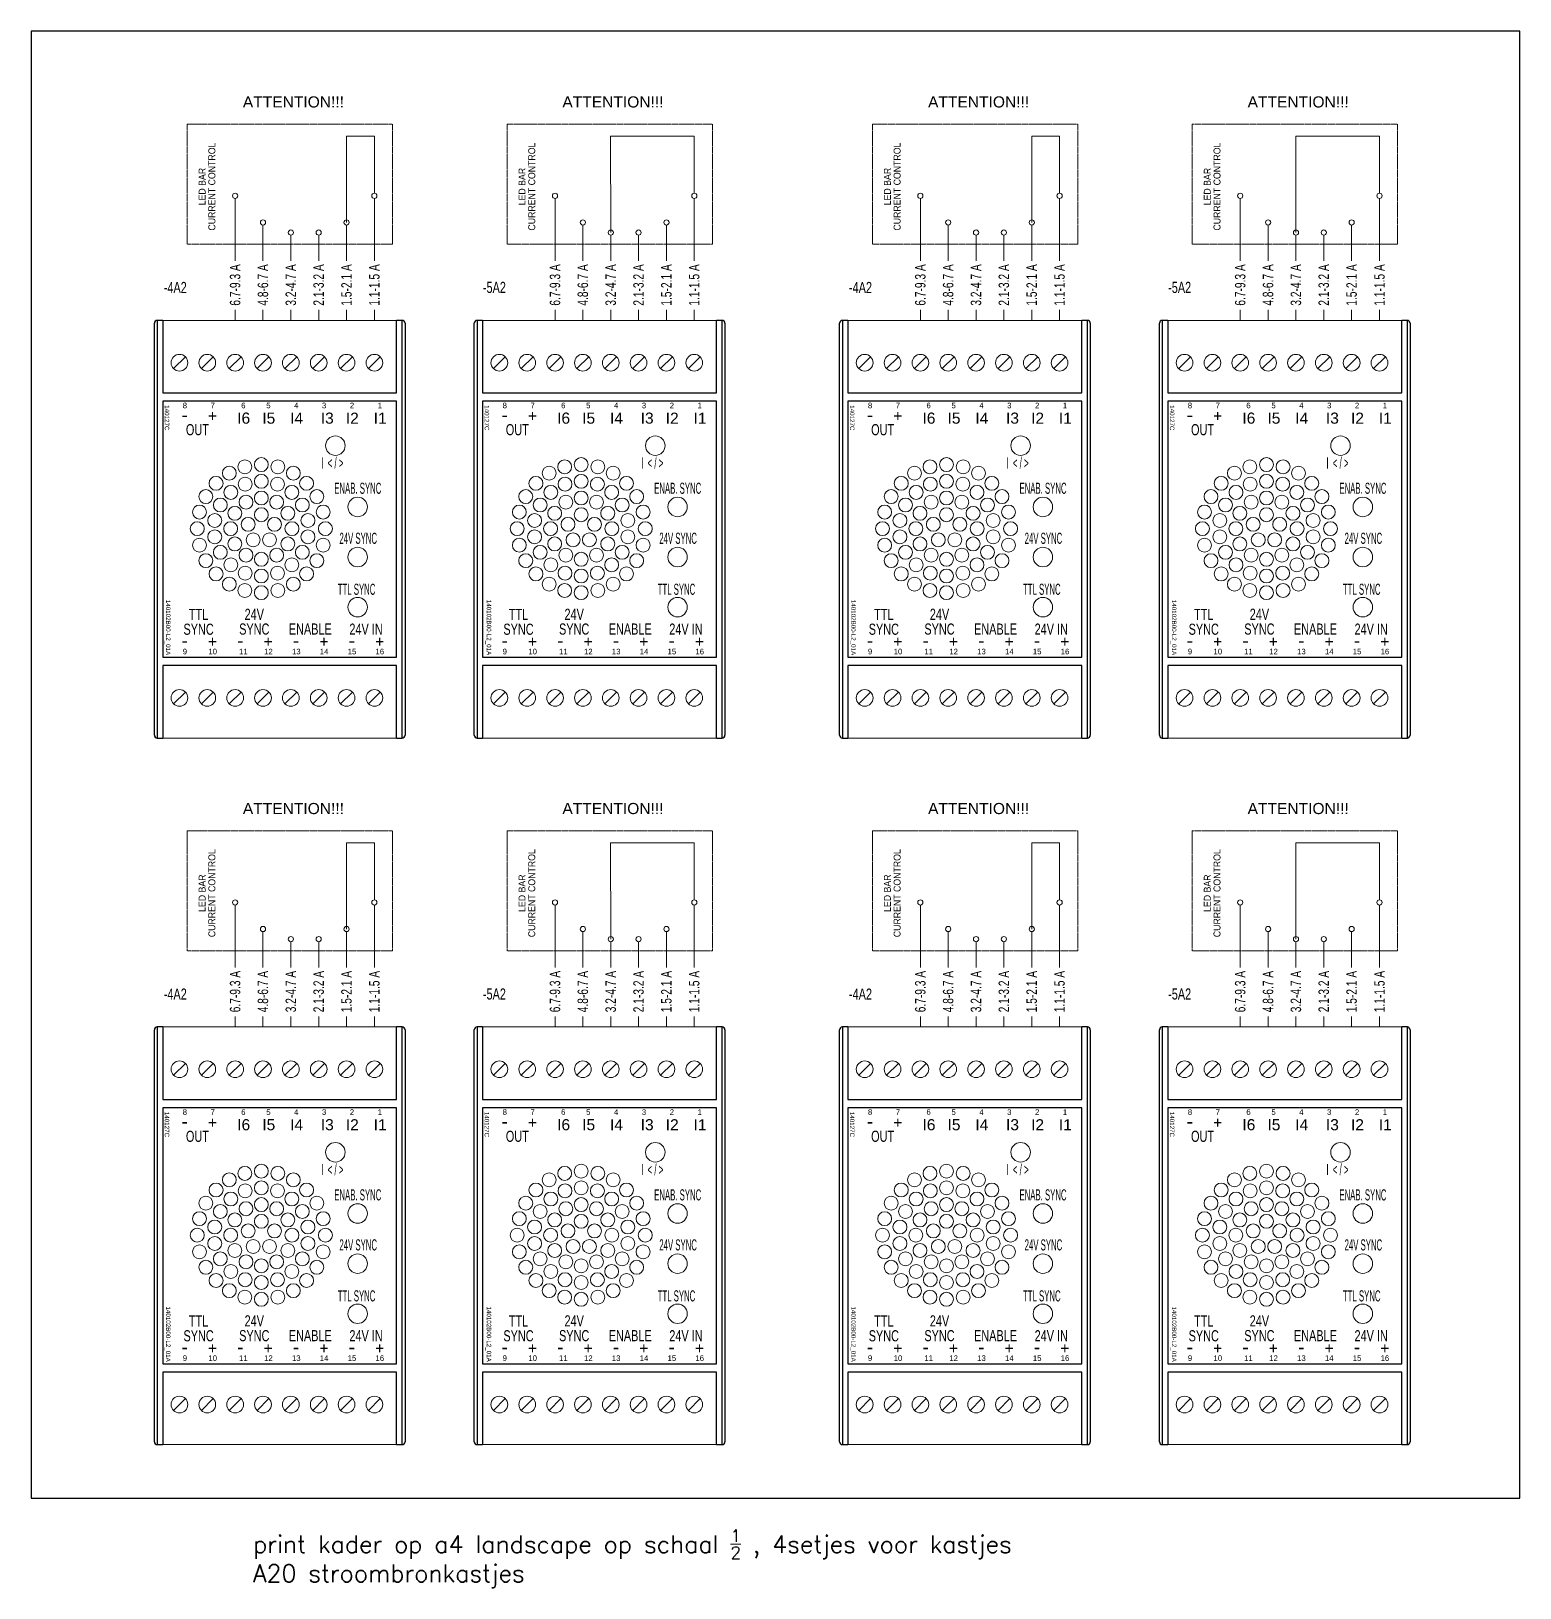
# Model space of a CAD drawing. Extents: x -2993 to 3661, y -4147 to -1441.
# Drawn here: x -1184.6 to -756.9, y -2389.4 to -1942.1 of the extents above; entities that cross this region are included whole.
import ezdxf

# ---------------------------------------------------------------- set-up
doc = ezdxf.new("R2010")
doc.units = 0
doc.header["$LTSCALE"] = 0.1
doc.header["$MEASUREMENT"] = 0
doc.linetypes.add('HIDDEN', pattern=[0.375, 0.25, -0.125])
doc.layers.get('0').update_dxf_attribs({"linetype": 'CONTINUOUS'})
doc.layers.add('DIM', color=5, linetype='CONTINUOUS')
doc.styles.get("Standard").update_dxf_attribs({"font": 'simplex.shx'})

msp = doc.modelspace()

# ---------------------------------------------------------------- texts
at = {"lineweight": 13}
for s, insert, char_height, width, attachment_point in [('{\\fArial|b0|i0|c0|p34;ATTENTION!!!}', (-1109.21, -1962.49), 3.2, 30.6846, 5), ('{\\fArial|b0|i0|c0|p34;ATTENTION!!!}', (-1017.41, -1962.49), 3.2, 30.6846, 5), ('{\\fArial|b0|i0|c0|p34;ATTENTION!!!}', (-912.36, -1962.49), 3.2, 30.6846, 5), ('{\\fArial|b0|i0|c0|p34;ATTENTION!!!}', (-820.56, -1962.49), 3.2, 30.6846, 5), ('{\\fArial|b0|i0|c0|p34;\\W0.7;-4A2}', (-1143.15, -2015.78), 3.2, 9.1393, 5), ('{\\fArial|b0|i0|c0|p34;\\W0.7;-5A2}', (-1051.47, -2015.78), 3.2, 9.1393, 5), ('{\\fArial|b0|i0|c0|p34;\\W0.7;-4A2}', (-946.3, -2015.78), 3.2, 9.1393, 5), ('{\\fArial|b0|i0|c0|p34;\\W0.7;-5A2}', (-854.61, -2015.78), 3.2, 9.1393, 5), ('{\\fArial|b0|i0|c0|p34;8}', (-1140.39, -2049.69), 1.6, 9.1393, 5), ('{\\fArial|b0|i0|c0|p34;7}', (-1132.39, -2049.69), 1.6, 9.1393, 5), ('{\\fArial|b0|i0|c0|p34;I6}', (-1123.49, -2053.34), 3.2, 9.1393, 5), ('{\\fArial|b0|i0|c0|p34;6}', (-1123.59, -2049.69), 1.6, 9.1393, 5), ('{\\fArial|b0|i0|c0|p34;I5}', (-1116.29, -2053.34), 3.2, 9.1393, 5), ('{\\fArial|b0|i0|c0|p34;5}', (-1116.39, -2049.69), 1.6, 9.1393, 5), ('{\\fArial|b0|i0|c0|p34;I4}', (-1108.29, -2053.34), 3.2, 9.1393, 5), ('{\\fArial|b0|i0|c0|p34;4}', (-1108.39, -2049.69), 1.6, 9.1393, 5), ('{\\fArial|b0|i0|c0|p34;I3}', (-1099.49, -2053.34), 3.2, 9.1393, 5), ('{\\fArial|b0|i0|c0|p34;3}', (-1100.39, -2049.69), 1.6, 9.1393, 5), ('{\\fArial|b0|i0|c0|p34;I2}', (-1092.29, -2053.34), 3.2, 9.1393, 5), ('{\\fArial|b0|i0|c0|p34;2}', (-1092.39, -2049.69), 1.6, 9.1393, 5), ('{\\fArial|b0|i0|c0|p34;I1}', (-1084.29, -2053.34), 3.2, 9.1393, 5), ('{\\fArial|b0|i0|c0|p34;1}', (-1084.39, -2049.69), 1.6, 9.1393, 5), ('{\\fArial|b0|i0|c0|p34;8}', (-1048.49, -2049.69), 1.6, 9.1393, 5), ('{\\fArial|b0|i0|c0|p34;7}', (-1040.49, -2049.69), 1.6, 9.1393, 5), ('{\\fArial|b0|i0|c0|p34;I6}', (-1031.59, -2053.34), 3.2, 9.1393, 5), ('{\\fArial|b0|i0|c0|p34;6}', (-1031.69, -2049.69), 1.6, 9.1393, 5), ('{\\fArial|b0|i0|c0|p34;I5}', (-1024.39, -2053.34), 3.2, 9.1393, 5), ('{\\fArial|b0|i0|c0|p34;5}', (-1024.49, -2049.69), 1.6, 9.1393, 5), ('{\\fArial|b0|i0|c0|p34;I4}', (-1016.39, -2053.34), 3.2, 9.1393, 5), ('{\\fArial|b0|i0|c0|p34;4}', (-1016.49, -2049.69), 1.6, 9.1393, 5), ('{\\fArial|b0|i0|c0|p34;I3}', (-1007.59, -2053.34), 3.2, 9.1393, 5), ('{\\fArial|b0|i0|c0|p34;3}', (-1008.49, -2049.69), 1.6, 9.1393, 5), ('{\\fArial|b0|i0|c0|p34;I2}', (-1000.39, -2053.34), 3.2, 9.1393, 5), ('{\\fArial|b0|i0|c0|p34;2}', (-1000.49, -2049.69), 1.6, 9.1393, 5), ('{\\fArial|b0|i0|c0|p34;I1}', (-992.39, -2053.34), 3.2, 9.1393, 5), ('{\\fArial|b0|i0|c0|p34;1}', (-992.49, -2049.69), 1.6, 9.1393, 5), ('{\\fArial|b0|i0|c0|p34;8}', (-943.54, -2049.69), 1.6, 9.1393, 5), ('{\\fArial|b0|i0|c0|p34;7}', (-935.54, -2049.69), 1.6, 9.1393, 5), ('{\\fArial|b0|i0|c0|p34;I6}', (-926.63, -2053.34), 3.2, 9.1393, 5), ('{\\fArial|b0|i0|c0|p34;6}', (-926.74, -2049.69), 1.6, 9.1393, 5), ('{\\fArial|b0|i0|c0|p34;I5}', (-919.43, -2053.34), 3.2, 9.1393, 5), ('{\\fArial|b0|i0|c0|p34;5}', (-919.54, -2049.69), 1.6, 9.1393, 5), ('{\\fArial|b0|i0|c0|p34;I4}', (-911.43, -2053.34), 3.2, 9.1393, 5), ('{\\fArial|b0|i0|c0|p34;4}', (-911.54, -2049.69), 1.6, 9.1393, 5), ('{\\fArial|b0|i0|c0|p34;I3}', (-902.63, -2053.34), 3.2, 9.1393, 5), ('{\\fArial|b0|i0|c0|p34;3}', (-903.54, -2049.69), 1.6, 9.1393, 5), ('{\\fArial|b0|i0|c0|p34;I2}', (-895.43, -2053.34), 3.2, 9.1393, 5), ('{\\fArial|b0|i0|c0|p34;2}', (-895.54, -2049.69), 1.6, 9.1393, 5), ('{\\fArial|b0|i0|c0|p34;I1}', (-887.43, -2053.34), 3.2, 9.1393, 5), ('{\\fArial|b0|i0|c0|p34;1}', (-887.54, -2049.69), 1.6, 9.1393, 5), ('{\\fArial|b0|i0|c0|p34;8}', (-851.64, -2049.69), 1.6, 9.1393, 5), ('{\\fArial|b0|i0|c0|p34;7}', (-843.64, -2049.69), 1.6, 9.1393, 5), ('{\\fArial|b0|i0|c0|p34;I6}', (-834.73, -2053.34), 3.2, 9.1393, 5), ('{\\fArial|b0|i0|c0|p34;6}', (-834.84, -2049.69), 1.6, 9.1393, 5), ('{\\fArial|b0|i0|c0|p34;I5}', (-827.53, -2053.34), 3.2, 9.1393, 5), ('{\\fArial|b0|i0|c0|p34;5}', (-827.64, -2049.69), 1.6, 9.1393, 5), ('{\\fArial|b0|i0|c0|p34;I4}', (-819.53, -2053.34), 3.2, 9.1393, 5), ('{\\fArial|b0|i0|c0|p34;4}', (-819.64, -2049.69), 1.6, 9.1393, 5), ('{\\fArial|b0|i0|c0|p34;I3}', (-810.73, -2053.34), 3.2, 9.1393, 5), ('{\\fArial|b0|i0|c0|p34;3}', (-811.64, -2049.69), 1.6, 9.1393, 5), ('{\\fArial|b0|i0|c0|p34;I2}', (-803.53, -2053.34), 3.2, 9.1393, 5), ('{\\fArial|b0|i0|c0|p34;2}', (-803.64, -2049.69), 1.6, 9.1393, 5), ('{\\fArial|b0|i0|c0|p34;I1}', (-795.53, -2053.34), 3.2, 9.1393, 5), ('{\\fArial|b0|i0|c0|p34;1}', (-795.64, -2049.69), 1.6, 9.1393, 5), ('{\\fArial|b0|i0|c0|p34;\\W0.7;OUT}', (-1136.79, -2056.66), 3.2, 9.1393, 5), ('{\\fArial|b0|i0|c0|p34;\\W0.7;OUT}', (-1044.89, -2056.66), 3.2, 9.1393, 5), ('{\\fArial|b0|i0|c0|p34;\\W0.7;OUT}', (-939.94, -2056.66), 3.2, 9.1393, 5), ('{\\fArial|b0|i0|c0|p34;\\W0.7;OUT}', (-848.04, -2056.66), 3.2, 9.1393, 5), ('{\\fArial|b0|i0|c0|p34;\\W0.5;I  < / >}', (-1094.87, -2066.22), 3.2, 9.1393, 6), ('{\\fArial|b0|i0|c0|p34;\\W0.5;I  < / >}', (-1002.97, -2066.22), 3.2, 9.1393, 6), ('{\\fArial|b0|i0|c0|p34;\\W0.5;I  < / >}', (-898.02, -2066.22), 3.2, 9.1393, 6), ('{\\fArial|b0|i0|c0|p34;\\W0.5;I  < / >}', (-806.12, -2066.22), 3.2, 9.1393, 6), ('{\\fArial|b0|i0|c0|p34;\\W0.5;ENAB. SYNC}', (-1090.71, -2073.49), 3.2, 16.5424, 5), ('{\\fArial|b0|i0|c0|p34;\\W0.5;ENAB. SYNC}', (-998.81, -2073.49), 3.2, 16.5424, 5), ('{\\fArial|b0|i0|c0|p34;\\W0.5;ENAB. SYNC}', (-893.86, -2073.49), 3.2, 16.5424, 5), ('{\\fArial|b0|i0|c0|p34;\\W0.5;ENAB. SYNC}', (-801.96, -2073.49), 3.2, 16.5424, 5), ('{\\fArial|b0|i0|c0|p34;\\W0.5;24V SYNC}', (-1090.59, -2087.86), 3.2, 11.5607, 5), ('{\\fArial|b0|i0|c0|p34;\\W0.5;24V SYNC}', (-998.69, -2087.86), 3.2, 11.5607, 5), ('{\\fArial|b0|i0|c0|p34;\\W0.5;24V SYNC}', (-893.73, -2087.86), 3.2, 11.5607, 5), ('{\\fArial|b0|i0|c0|p34;\\W0.5;24V SYNC}', (-801.83, -2087.86), 3.2, 11.5607, 5), ('{\\fArial|b0|i0|c0|p34;\\W0.5;TTL SYNC}', (-1091.06, -2102.51), 3.2, 11.5607, 5), ('{\\fArial|b0|i0|c0|p34;\\W0.5;TTL SYNC}', (-999.16, -2102.51), 3.2, 11.5607, 5), ('{\\fArial|b0|i0|c0|p34;\\W0.5;TTL SYNC}', (-894.2, -2102.51), 3.2, 11.5607, 5), ('{\\fArial|b0|i0|c0|p34;\\W0.5;TTL SYNC}', (-802.3, -2102.51), 3.2, 11.5607, 5), ('{\\fArial|b0|i0|c0|p34;\\W0.7;TTL}', (-1136.45, -2109.72), 3.2, 9.1393, 5), ('{\\fArial|b0|i0|c0|p34;\\W0.7;24V}', (-1120.45, -2109.68), 3.2, 9.1393, 5), ('{\\fArial|b0|i0|c0|p34;\\W0.7;TTL}', (-1044.55, -2109.72), 3.2, 9.1393, 5), ('{\\fArial|b0|i0|c0|p34;\\W0.7;24V}', (-1028.55, -2109.68), 3.2, 9.1393, 5), ('{\\fArial|b0|i0|c0|p34;\\W0.7;TTL}', (-939.59, -2109.72), 3.2, 9.1393, 5), ('{\\fArial|b0|i0|c0|p34;\\W0.7;24V}', (-923.6, -2109.68), 3.2, 9.1393, 5), ('{\\fArial|b0|i0|c0|p34;\\W0.7;TTL}', (-847.69, -2109.72), 3.2, 9.1393, 5), ('{\\fArial|b0|i0|c0|p34;\\W0.7;24V}', (-831.7, -2109.68), 3.2, 9.1393, 5), ('{\\fArial|b0|i0|c0|p34;\\W0.7;SYNC}', (-1136.45, -2113.99), 3.2, 9.1393, 5), ('{\\fArial|b0|i0|c0|p34;\\W0.7;SYNC}', (-1120.45, -2113.94), 3.2, 9.1393, 5), ('{\\fArial|b0|i0|c0|p34;\\W0.7;ENABLE}', (-1104.36, -2113.92), 3.2, 9.1393, 5), ('{\\fArial|b0|i0|c0|p34;\\W0.7;24V IN}', (-1088.35, -2113.94), 3.2, 9.1393, 5), ('{\\fArial|b0|i0|c0|p34;\\W0.7;SYNC}', (-1044.55, -2113.99), 3.2, 9.1393, 5), ('{\\fArial|b0|i0|c0|p34;\\W0.7;SYNC}', (-1028.55, -2113.94), 3.2, 9.1393, 5), ('{\\fArial|b0|i0|c0|p34;\\W0.7;ENABLE}', (-1012.46, -2113.92), 3.2, 9.1393, 5), ('{\\fArial|b0|i0|c0|p34;\\W0.7;24V IN}', (-996.45, -2113.94), 3.2, 9.1393, 5), ('{\\fArial|b0|i0|c0|p34;\\W0.7;SYNC}', (-939.59, -2113.99), 3.2, 9.1393, 5), ('{\\fArial|b0|i0|c0|p34;\\W0.7;SYNC}', (-923.6, -2113.94), 3.2, 9.1393, 5), ('{\\fArial|b0|i0|c0|p34;\\W0.7;ENABLE}', (-907.51, -2113.92), 3.2, 9.1393, 5), ('{\\fArial|b0|i0|c0|p34;\\W0.7;24V IN}', (-891.49, -2113.94), 3.2, 9.1393, 5), ('{\\fArial|b0|i0|c0|p34;\\W0.7;SYNC}', (-847.69, -2113.99), 3.2, 9.1393, 5), ('{\\fArial|b0|i0|c0|p34;\\W0.7;SYNC}', (-831.7, -2113.94), 3.2, 9.1393, 5), ('{\\fArial|b0|i0|c0|p34;\\W0.7;ENABLE}', (-815.61, -2113.92), 3.2, 9.1393, 5), ('{\\fArial|b0|i0|c0|p34;\\W0.7;24V IN}', (-799.59, -2113.94), 3.2, 9.1393, 5), ('{\\fArial|b0|i0|c0|p34;9}', (-1140.39, -2120.39), 1.6, 9.1393, 5), ('{\\fArial|b0|i0|c0|p34;10}', (-1132.39, -2120.39), 1.6, 9.1393, 5), ('{\\fArial|b0|i0|c0|p34;11}', (-1123.59, -2120.39), 1.6, 9.1393, 5), ('{\\fArial|b0|i0|c0|p34;12}', (-1116.39, -2120.39), 1.6, 9.1393, 5), ('{\\fArial|b0|i0|c0|p34;13}', (-1108.39, -2120.39), 1.6, 9.1393, 5), ('{\\fArial|b0|i0|c0|p34;14}', (-1100.39, -2120.39), 1.6, 9.1393, 5), ('{\\fArial|b0|i0|c0|p34;15}', (-1092.39, -2120.39), 1.6, 9.1393, 5), ('{\\fArial|b0|i0|c0|p34;16}', (-1084.39, -2120.39), 1.6, 9.1393, 5), ('{\\fArial|b0|i0|c0|p34;9}', (-1048.49, -2120.39), 1.6, 9.1393, 5), ('{\\fArial|b0|i0|c0|p34;10}', (-1040.49, -2120.39), 1.6, 9.1393, 5), ('{\\fArial|b0|i0|c0|p34;11}', (-1031.69, -2120.39), 1.6, 9.1393, 5), ('{\\fArial|b0|i0|c0|p34;12}', (-1024.49, -2120.39), 1.6, 9.1393, 5), ('{\\fArial|b0|i0|c0|p34;13}', (-1016.49, -2120.39), 1.6, 9.1393, 5), ('{\\fArial|b0|i0|c0|p34;14}', (-1008.49, -2120.39), 1.6, 9.1393, 5), ('{\\fArial|b0|i0|c0|p34;15}', (-1000.49, -2120.39), 1.6, 9.1393, 5), ('{\\fArial|b0|i0|c0|p34;16}', (-992.49, -2120.39), 1.6, 9.1393, 5), ('{\\fArial|b0|i0|c0|p34;9}', (-943.54, -2120.39), 1.6, 9.1393, 5), ('{\\fArial|b0|i0|c0|p34;10}', (-935.54, -2120.39), 1.6, 9.1393, 5), ('{\\fArial|b0|i0|c0|p34;11}', (-926.74, -2120.39), 1.6, 9.1393, 5), ('{\\fArial|b0|i0|c0|p34;12}', (-919.54, -2120.39), 1.6, 9.1393, 5), ('{\\fArial|b0|i0|c0|p34;13}', (-911.54, -2120.39), 1.6, 9.1393, 5), ('{\\fArial|b0|i0|c0|p34;14}', (-903.54, -2120.39), 1.6, 9.1393, 5), ('{\\fArial|b0|i0|c0|p34;15}', (-895.54, -2120.39), 1.6, 9.1393, 5), ('{\\fArial|b0|i0|c0|p34;16}', (-887.54, -2120.39), 1.6, 9.1393, 5), ('{\\fArial|b0|i0|c0|p34;9}', (-851.64, -2120.39), 1.6, 9.1393, 5), ('{\\fArial|b0|i0|c0|p34;10}', (-843.64, -2120.39), 1.6, 9.1393, 5), ('{\\fArial|b0|i0|c0|p34;11}', (-834.84, -2120.39), 1.6, 9.1393, 5), ('{\\fArial|b0|i0|c0|p34;12}', (-827.64, -2120.39), 1.6, 9.1393, 5), ('{\\fArial|b0|i0|c0|p34;13}', (-819.64, -2120.39), 1.6, 9.1393, 5), ('{\\fArial|b0|i0|c0|p34;14}', (-811.64, -2120.39), 1.6, 9.1393, 5), ('{\\fArial|b0|i0|c0|p34;15}', (-803.64, -2120.39), 1.6, 9.1393, 5), ('{\\fArial|b0|i0|c0|p34;16}', (-795.64, -2120.39), 1.6, 9.1393, 5), ('{\\fArial|b0|i0|c0|p34;ATTENTION!!!}', (-1109.21, -2165.51), 3.2, 30.6846, 5), ('{\\fArial|b0|i0|c0|p34;ATTENTION!!!}', (-1017.41, -2165.51), 3.2, 30.6846, 5), ('{\\fArial|b0|i0|c0|p34;ATTENTION!!!}', (-912.36, -2165.51), 3.2, 30.6846, 5), ('{\\fArial|b0|i0|c0|p34;ATTENTION!!!}', (-820.56, -2165.51), 3.2, 30.6846, 5), ('{\\fArial|b0|i0|c0|p34;\\W0.7;-4A2}', (-1143.15, -2218.8), 3.2, 9.1393, 5), ('{\\fArial|b0|i0|c0|p34;\\W0.7;-5A2}', (-1051.47, -2218.8), 3.2, 9.1393, 5), ('{\\fArial|b0|i0|c0|p34;\\W0.7;-4A2}', (-946.3, -2218.8), 3.2, 9.1393, 5), ('{\\fArial|b0|i0|c0|p34;\\W0.7;-5A2}', (-854.61, -2218.8), 3.2, 9.1393, 5), ('{\\fArial|b0|i0|c0|p34;8}', (-1140.39, -2252.71), 1.6, 9.1393, 5), ('{\\fArial|b0|i0|c0|p34;7}', (-1132.39, -2252.71), 1.6, 9.1393, 5), ('{\\fArial|b0|i0|c0|p34;6}', (-1123.59, -2252.71), 1.6, 9.1393, 5), ('{\\fArial|b0|i0|c0|p34;5}', (-1116.39, -2252.71), 1.6, 9.1393, 5), ('{\\fArial|b0|i0|c0|p34;4}', (-1108.39, -2252.71), 1.6, 9.1393, 5), ('{\\fArial|b0|i0|c0|p34;3}', (-1100.39, -2252.71), 1.6, 9.1393, 5), ('{\\fArial|b0|i0|c0|p34;2}', (-1092.39, -2252.71), 1.6, 9.1393, 5), ('{\\fArial|b0|i0|c0|p34;1}', (-1084.39, -2252.71), 1.6, 9.1393, 5), ('{\\fArial|b0|i0|c0|p34;8}', (-1048.49, -2252.71), 1.6, 9.1393, 5), ('{\\fArial|b0|i0|c0|p34;7}', (-1040.49, -2252.71), 1.6, 9.1393, 5), ('{\\fArial|b0|i0|c0|p34;6}', (-1031.69, -2252.71), 1.6, 9.1393, 5), ('{\\fArial|b0|i0|c0|p34;5}', (-1024.49, -2252.71), 1.6, 9.1393, 5), ('{\\fArial|b0|i0|c0|p34;4}', (-1016.49, -2252.71), 1.6, 9.1393, 5), ('{\\fArial|b0|i0|c0|p34;3}', (-1008.49, -2252.71), 1.6, 9.1393, 5), ('{\\fArial|b0|i0|c0|p34;2}', (-1000.49, -2252.71), 1.6, 9.1393, 5), ('{\\fArial|b0|i0|c0|p34;1}', (-992.49, -2252.71), 1.6, 9.1393, 5), ('{\\fArial|b0|i0|c0|p34;8}', (-943.54, -2252.71), 1.6, 9.1393, 5), ('{\\fArial|b0|i0|c0|p34;7}', (-935.54, -2252.71), 1.6, 9.1393, 5), ('{\\fArial|b0|i0|c0|p34;6}', (-926.74, -2252.71), 1.6, 9.1393, 5), ('{\\fArial|b0|i0|c0|p34;5}', (-919.54, -2252.71), 1.6, 9.1393, 5), ('{\\fArial|b0|i0|c0|p34;4}', (-911.54, -2252.71), 1.6, 9.1393, 5), ('{\\fArial|b0|i0|c0|p34;3}', (-903.54, -2252.71), 1.6, 9.1393, 5), ('{\\fArial|b0|i0|c0|p34;2}', (-895.54, -2252.71), 1.6, 9.1393, 5), ('{\\fArial|b0|i0|c0|p34;1}', (-887.54, -2252.71), 1.6, 9.1393, 5), ('{\\fArial|b0|i0|c0|p34;8}', (-851.64, -2252.71), 1.6, 9.1393, 5), ('{\\fArial|b0|i0|c0|p34;7}', (-843.64, -2252.71), 1.6, 9.1393, 5), ('{\\fArial|b0|i0|c0|p34;6}', (-834.84, -2252.71), 1.6, 9.1393, 5), ('{\\fArial|b0|i0|c0|p34;5}', (-827.64, -2252.71), 1.6, 9.1393, 5), ('{\\fArial|b0|i0|c0|p34;4}', (-819.64, -2252.71), 1.6, 9.1393, 5), ('{\\fArial|b0|i0|c0|p34;3}', (-811.64, -2252.71), 1.6, 9.1393, 5), ('{\\fArial|b0|i0|c0|p34;2}', (-803.64, -2252.71), 1.6, 9.1393, 5), ('{\\fArial|b0|i0|c0|p34;1}', (-795.64, -2252.71), 1.6, 9.1393, 5), ('{\\fArial|b0|i0|c0|p34;\\W0.7;OUT}', (-1136.79, -2259.68), 3.2, 9.1393, 5), ('{\\fArial|b0|i0|c0|p34;I6}', (-1123.49, -2256.35), 3.2, 9.1393, 5), ('{\\fArial|b0|i0|c0|p34;I5}', (-1116.29, -2256.35), 3.2, 9.1393, 5), ('{\\fArial|b0|i0|c0|p34;I4}', (-1108.29, -2256.35), 3.2, 9.1393, 5), ('{\\fArial|b0|i0|c0|p34;I3}', (-1099.49, -2256.35), 3.2, 9.1393, 5), ('{\\fArial|b0|i0|c0|p34;I2}', (-1092.29, -2256.35), 3.2, 9.1393, 5), ('{\\fArial|b0|i0|c0|p34;I1}', (-1084.29, -2256.35), 3.2, 9.1393, 5), ('{\\fArial|b0|i0|c0|p34;\\W0.7;OUT}', (-1044.89, -2259.68), 3.2, 9.1393, 5), ('{\\fArial|b0|i0|c0|p34;I6}', (-1031.59, -2256.35), 3.2, 9.1393, 5), ('{\\fArial|b0|i0|c0|p34;I5}', (-1024.39, -2256.35), 3.2, 9.1393, 5), ('{\\fArial|b0|i0|c0|p34;I4}', (-1016.39, -2256.35), 3.2, 9.1393, 5), ('{\\fArial|b0|i0|c0|p34;I3}', (-1007.59, -2256.35), 3.2, 9.1393, 5), ('{\\fArial|b0|i0|c0|p34;I2}', (-1000.39, -2256.35), 3.2, 9.1393, 5), ('{\\fArial|b0|i0|c0|p34;I1}', (-992.39, -2256.35), 3.2, 9.1393, 5), ('{\\fArial|b0|i0|c0|p34;\\W0.7;OUT}', (-939.94, -2259.68), 3.2, 9.1393, 5), ('{\\fArial|b0|i0|c0|p34;I6}', (-926.63, -2256.35), 3.2, 9.1393, 5), ('{\\fArial|b0|i0|c0|p34;I5}', (-919.43, -2256.35), 3.2, 9.1393, 5), ('{\\fArial|b0|i0|c0|p34;I4}', (-911.43, -2256.35), 3.2, 9.1393, 5), ('{\\fArial|b0|i0|c0|p34;I3}', (-902.63, -2256.35), 3.2, 9.1393, 5), ('{\\fArial|b0|i0|c0|p34;I2}', (-895.43, -2256.35), 3.2, 9.1393, 5), ('{\\fArial|b0|i0|c0|p34;I1}', (-887.43, -2256.35), 3.2, 9.1393, 5), ('{\\fArial|b0|i0|c0|p34;\\W0.7;OUT}', (-848.04, -2259.68), 3.2, 9.1393, 5), ('{\\fArial|b0|i0|c0|p34;I6}', (-834.73, -2256.35), 3.2, 9.1393, 5), ('{\\fArial|b0|i0|c0|p34;I5}', (-827.53, -2256.35), 3.2, 9.1393, 5), ('{\\fArial|b0|i0|c0|p34;I4}', (-819.53, -2256.35), 3.2, 9.1393, 5), ('{\\fArial|b0|i0|c0|p34;I3}', (-810.73, -2256.35), 3.2, 9.1393, 5), ('{\\fArial|b0|i0|c0|p34;I2}', (-803.53, -2256.35), 3.2, 9.1393, 5), ('{\\fArial|b0|i0|c0|p34;I1}', (-795.53, -2256.35), 3.2, 9.1393, 5), ('{\\fArial|b0|i0|c0|p34;\\W0.5;I  < / >}', (-1094.87, -2269.23), 3.2, 9.1393, 6), ('{\\fArial|b0|i0|c0|p34;\\W0.5;I  < / >}', (-1002.97, -2269.23), 3.2, 9.1393, 6), ('{\\fArial|b0|i0|c0|p34;\\W0.5;I  < / >}', (-898.02, -2269.23), 3.2, 9.1393, 6), ('{\\fArial|b0|i0|c0|p34;\\W0.5;I  < / >}', (-806.12, -2269.23), 3.2, 9.1393, 6), ('{\\fArial|b0|i0|c0|p34;\\W0.5;ENAB. SYNC}', (-1090.71, -2276.51), 3.2, 16.5424, 5), ('{\\fArial|b0|i0|c0|p34;\\W0.5;ENAB. SYNC}', (-998.81, -2276.51), 3.2, 16.5424, 5), ('{\\fArial|b0|i0|c0|p34;\\W0.5;ENAB. SYNC}', (-893.86, -2276.51), 3.2, 16.5424, 5), ('{\\fArial|b0|i0|c0|p34;\\W0.5;ENAB. SYNC}', (-801.96, -2276.51), 3.2, 16.5424, 5), ('{\\fArial|b0|i0|c0|p34;\\W0.5;24V SYNC}', (-1090.59, -2290.88), 3.2, 11.5607, 5), ('{\\fArial|b0|i0|c0|p34;\\W0.5;24V SYNC}', (-998.69, -2290.88), 3.2, 11.5607, 5), ('{\\fArial|b0|i0|c0|p34;\\W0.5;24V SYNC}', (-893.73, -2290.88), 3.2, 11.5607, 5), ('{\\fArial|b0|i0|c0|p34;\\W0.5;24V SYNC}', (-801.83, -2290.88), 3.2, 11.5607, 5), ('{\\fArial|b0|i0|c0|p34;\\W0.5;TTL SYNC}', (-1091.06, -2305.53), 3.2, 11.5607, 5), ('{\\fArial|b0|i0|c0|p34;\\W0.5;TTL SYNC}', (-999.16, -2305.53), 3.2, 11.5607, 5), ('{\\fArial|b0|i0|c0|p34;\\W0.5;TTL SYNC}', (-894.2, -2305.53), 3.2, 11.5607, 5), ('{\\fArial|b0|i0|c0|p34;\\W0.5;TTL SYNC}', (-802.3, -2305.53), 3.2, 11.5607, 5), ('{\\fArial|b0|i0|c0|p34;\\W0.7;TTL}', (-1136.45, -2312.74), 3.2, 9.1393, 5), ('{\\fArial|b0|i0|c0|p34;\\W0.7;24V}', (-1120.45, -2312.69), 3.2, 9.1393, 5), ('{\\fArial|b0|i0|c0|p34;\\W0.7;TTL}', (-1044.55, -2312.74), 3.2, 9.1393, 5), ('{\\fArial|b0|i0|c0|p34;\\W0.7;24V}', (-1028.55, -2312.69), 3.2, 9.1393, 5), ('{\\fArial|b0|i0|c0|p34;\\W0.7;TTL}', (-939.59, -2312.74), 3.2, 9.1393, 5), ('{\\fArial|b0|i0|c0|p34;\\W0.7;24V}', (-923.6, -2312.69), 3.2, 9.1393, 5), ('{\\fArial|b0|i0|c0|p34;\\W0.7;TTL}', (-847.69, -2312.74), 3.2, 9.1393, 5), ('{\\fArial|b0|i0|c0|p34;\\W0.7;24V}', (-831.7, -2312.69), 3.2, 9.1393, 5), ('{\\fArial|b0|i0|c0|p34;\\W0.7;SYNC}', (-1136.45, -2317), 3.2, 9.1393, 5), ('{\\fArial|b0|i0|c0|p34;\\W0.7;SYNC}', (-1120.45, -2316.96), 3.2, 9.1393, 5), ('{\\fArial|b0|i0|c0|p34;\\W0.7;ENABLE}', (-1104.36, -2316.94), 3.2, 9.1393, 5), ('{\\fArial|b0|i0|c0|p34;\\W0.7;24V IN}', (-1088.35, -2316.96), 3.2, 9.1393, 5), ('{\\fArial|b0|i0|c0|p34;\\W0.7;SYNC}', (-1044.55, -2317), 3.2, 9.1393, 5), ('{\\fArial|b0|i0|c0|p34;\\W0.7;SYNC}', (-1028.55, -2316.96), 3.2, 9.1393, 5), ('{\\fArial|b0|i0|c0|p34;\\W0.7;ENABLE}', (-1012.46, -2316.94), 3.2, 9.1393, 5), ('{\\fArial|b0|i0|c0|p34;\\W0.7;24V IN}', (-996.45, -2316.96), 3.2, 9.1393, 5), ('{\\fArial|b0|i0|c0|p34;\\W0.7;SYNC}', (-939.59, -2317), 3.2, 9.1393, 5), ('{\\fArial|b0|i0|c0|p34;\\W0.7;SYNC}', (-923.6, -2316.96), 3.2, 9.1393, 5), ('{\\fArial|b0|i0|c0|p34;\\W0.7;ENABLE}', (-907.51, -2316.94), 3.2, 9.1393, 5), ('{\\fArial|b0|i0|c0|p34;\\W0.7;24V IN}', (-891.49, -2316.96), 3.2, 9.1393, 5), ('{\\fArial|b0|i0|c0|p34;\\W0.7;SYNC}', (-847.69, -2317), 3.2, 9.1393, 5), ('{\\fArial|b0|i0|c0|p34;\\W0.7;SYNC}', (-831.7, -2316.96), 3.2, 9.1393, 5), ('{\\fArial|b0|i0|c0|p34;\\W0.7;ENABLE}', (-815.61, -2316.94), 3.2, 9.1393, 5), ('{\\fArial|b0|i0|c0|p34;\\W0.7;24V IN}', (-799.59, -2316.96), 3.2, 9.1393, 5), ('{\\fArial|b0|i0|c0|p34;9}', (-1140.39, -2323.41), 1.6, 9.1393, 5), ('{\\fArial|b0|i0|c0|p34;10}', (-1132.39, -2323.41), 1.6, 9.1393, 5), ('{\\fArial|b0|i0|c0|p34;11}', (-1123.59, -2323.41), 1.6, 9.1393, 5), ('{\\fArial|b0|i0|c0|p34;12}', (-1116.39, -2323.41), 1.6, 9.1393, 5), ('{\\fArial|b0|i0|c0|p34;13}', (-1108.39, -2323.41), 1.6, 9.1393, 5), ('{\\fArial|b0|i0|c0|p34;14}', (-1100.39, -2323.41), 1.6, 9.1393, 5), ('{\\fArial|b0|i0|c0|p34;15}', (-1092.39, -2323.41), 1.6, 9.1393, 5), ('{\\fArial|b0|i0|c0|p34;16}', (-1084.39, -2323.41), 1.6, 9.1393, 5), ('{\\fArial|b0|i0|c0|p34;9}', (-1048.49, -2323.41), 1.6, 9.1393, 5), ('{\\fArial|b0|i0|c0|p34;10}', (-1040.49, -2323.41), 1.6, 9.1393, 5), ('{\\fArial|b0|i0|c0|p34;11}', (-1031.69, -2323.41), 1.6, 9.1393, 5), ('{\\fArial|b0|i0|c0|p34;12}', (-1024.49, -2323.41), 1.6, 9.1393, 5), ('{\\fArial|b0|i0|c0|p34;13}', (-1016.49, -2323.41), 1.6, 9.1393, 5), ('{\\fArial|b0|i0|c0|p34;14}', (-1008.49, -2323.41), 1.6, 9.1393, 5), ('{\\fArial|b0|i0|c0|p34;15}', (-1000.49, -2323.41), 1.6, 9.1393, 5), ('{\\fArial|b0|i0|c0|p34;16}', (-992.49, -2323.41), 1.6, 9.1393, 5), ('{\\fArial|b0|i0|c0|p34;9}', (-943.54, -2323.41), 1.6, 9.1393, 5), ('{\\fArial|b0|i0|c0|p34;10}', (-935.54, -2323.41), 1.6, 9.1393, 5), ('{\\fArial|b0|i0|c0|p34;11}', (-926.74, -2323.41), 1.6, 9.1393, 5), ('{\\fArial|b0|i0|c0|p34;12}', (-919.54, -2323.41), 1.6, 9.1393, 5), ('{\\fArial|b0|i0|c0|p34;13}', (-911.54, -2323.41), 1.6, 9.1393, 5), ('{\\fArial|b0|i0|c0|p34;14}', (-903.54, -2323.41), 1.6, 9.1393, 5), ('{\\fArial|b0|i0|c0|p34;15}', (-895.54, -2323.41), 1.6, 9.1393, 5), ('{\\fArial|b0|i0|c0|p34;16}', (-887.54, -2323.41), 1.6, 9.1393, 5), ('{\\fArial|b0|i0|c0|p34;9}', (-851.64, -2323.41), 1.6, 9.1393, 5), ('{\\fArial|b0|i0|c0|p34;10}', (-843.64, -2323.41), 1.6, 9.1393, 5), ('{\\fArial|b0|i0|c0|p34;11}', (-834.84, -2323.41), 1.6, 9.1393, 5), ('{\\fArial|b0|i0|c0|p34;12}', (-827.64, -2323.41), 1.6, 9.1393, 5), ('{\\fArial|b0|i0|c0|p34;13}', (-819.64, -2323.41), 1.6, 9.1393, 5), ('{\\fArial|b0|i0|c0|p34;14}', (-811.64, -2323.41), 1.6, 9.1393, 5), ('{\\fArial|b0|i0|c0|p34;15}', (-803.64, -2323.41), 1.6, 9.1393, 5), ('{\\fArial|b0|i0|c0|p34;16}', (-795.64, -2323.41), 1.6, 9.1393, 5)]:
    msp.add_mtext(s, dxfattribs=dict(at, insert=insert, char_height=char_height, width=width, attachment_point=attachment_point))
for s, insert, char_height, width, attachment_point, rotation in [('{\\fArial|b0|i0|c0|p34;\\W0.9;CURRENT CONTROL}', (-1132.63, -1986.79), 2, 37.8691, 5, 90), ('{\\fArial|b0|i0|c0|p34;\\W0.9;CURRENT CONTROL}', (-1040.73, -1986.79), 2, 37.8691, 5, 90), ('{\\fArial|b0|i0|c0|p34;\\W0.9;CURRENT CONTROL}', (-935.77, -1986.79), 2, 37.8691, 5, 90), ('{\\fArial|b0|i0|c0|p34;\\W0.9;CURRENT CONTROL}', (-843.87, -1986.79), 2, 37.8691, 5, 90), ('{\\fArial|b0|i0|c0|p34;\\W0.9;LED BAR}', (-1135.44, -1986.79), 2, 37.8691, 5, 90), ('{\\fArial|b0|i0|c0|p34;\\W0.9;LED BAR}', (-1043.54, -1986.79), 2, 37.8691, 5, 90), ('{\\fArial|b0|i0|c0|p34;\\W0.9;LED BAR}', (-938.58, -1986.79), 2, 37.8691, 5, 90), ('{\\fArial|b0|i0|c0|p34;\\W0.9;LED BAR}', (-846.68, -1986.79), 2, 37.8691, 5, 90), ('{\\fArial|b0|i0|c0|p34;\\W0.7;6.7-9.3 A}', (-1124.43, -2009.11), 3, 12.1025, 9, 90), ('{\\fArial|b0|i0|c0|p34;\\W0.7;4.8-6.7 A}', (-1116.43, -2009.11), 3, 12.1025, 9, 90), ('{\\fArial|b0|i0|c0|p34;\\W0.7;3.2-4.7 A}', (-1108.43, -2009.11), 3, 12.1025, 9, 90), ('{\\fArial|b0|i0|c0|p34;\\W0.7;2.1-3.2 A}', (-1100.43, -2009.11), 3, 12.1025, 9, 90), ('{\\fArial|b0|i0|c0|p34;\\W0.7;1.5-2.1 A}', (-1092.43, -2009.11), 3, 12.1025, 9, 90), ('{\\fArial|b0|i0|c0|p34;\\W0.7;1.1-1.5 A}', (-1084.43, -2009.11), 3, 12.1025, 9, 90), ('{\\fArial|b0|i0|c0|p34;\\W0.7;6.7-9.3 A}', (-1032.53, -2009.11), 3, 12.1025, 9, 90), ('{\\fArial|b0|i0|c0|p34;\\W0.7;4.8-6.7 A}', (-1024.53, -2009.11), 3, 12.1025, 9, 90), ('{\\fArial|b0|i0|c0|p34;\\W0.7;3.2-4.7 A}', (-1016.53, -2009.11), 3, 12.1025, 9, 90), ('{\\fArial|b0|i0|c0|p34;\\W0.7;2.1-3.2 A}', (-1008.53, -2009.11), 3, 12.1025, 9, 90), ('{\\fArial|b0|i0|c0|p34;\\W0.7;1.5-2.1 A}', (-1000.53, -2009.11), 3, 12.1025, 9, 90), ('{\\fArial|b0|i0|c0|p34;\\W0.7;1.1-1.5 A}', (-992.53, -2009.11), 3, 12.1025, 9, 90), ('{\\fArial|b0|i0|c0|p34;\\W0.7;6.7-9.3 A}', (-927.58, -2009.11), 3, 12.1025, 9, 90), ('{\\fArial|b0|i0|c0|p34;\\W0.7;4.8-6.7 A}', (-919.58, -2009.11), 3, 12.1025, 9, 90), ('{\\fArial|b0|i0|c0|p34;\\W0.7;3.2-4.7 A}', (-911.58, -2009.11), 3, 12.1025, 9, 90), ('{\\fArial|b0|i0|c0|p34;\\W0.7;2.1-3.2 A}', (-903.58, -2009.11), 3, 12.1025, 9, 90), ('{\\fArial|b0|i0|c0|p34;\\W0.7;1.5-2.1 A}', (-895.58, -2009.11), 3, 12.1025, 9, 90), ('{\\fArial|b0|i0|c0|p34;\\W0.7;1.1-1.5 A}', (-887.58, -2009.11), 3, 12.1025, 9, 90), ('{\\fArial|b0|i0|c0|p34;\\W0.7;6.7-9.3 A}', (-835.68, -2009.11), 3, 12.1025, 9, 90), ('{\\fArial|b0|i0|c0|p34;\\W0.7;4.8-6.7 A}', (-827.68, -2009.11), 3, 12.1025, 9, 90), ('{\\fArial|b0|i0|c0|p34;\\W0.7;3.2-4.7 A}', (-819.68, -2009.11), 3, 12.1025, 9, 90), ('{\\fArial|b0|i0|c0|p34;\\W0.7;2.1-3.2 A}', (-811.68, -2009.11), 3, 12.1025, 9, 90), ('{\\fArial|b0|i0|c0|p34;\\W0.7;1.5-2.1 A}', (-803.68, -2009.11), 3, 12.1025, 9, 90), ('{\\fArial|b0|i0|c0|p34;\\W0.7;1.1-1.5 A}', (-795.68, -2009.11), 3, 12.1025, 9, 90), ('{\\fArial|b0|i0|c0|p34;140127C}', (-1145.54, -2053.24), 1.28, 9.1393, 5, 270), ('{\\fArial|b0|i0|c0|p34;-}', (-1140.44, -2053.27), 4, 9.1393, 5, 180), ('{\\fArial|b0|i0|c0|p34;+}', (-1132.44, -2052.78), 3.2, 9.1393, 5, 180), ('{\\fArial|b0|i0|c0|p34;140127C}', (-1053.64, -2053.24), 1.28, 9.1393, 5, 270), ('{\\fArial|b0|i0|c0|p34;-}', (-1048.54, -2053.27), 4, 9.1393, 5, 180), ('{\\fArial|b0|i0|c0|p34;+}', (-1040.54, -2052.78), 3.2, 9.1393, 5, 180), ('{\\fArial|b0|i0|c0|p34;140127C}', (-948.69, -2053.24), 1.28, 9.1393, 5, 270), ('{\\fArial|b0|i0|c0|p34;-}', (-943.59, -2053.27), 4, 9.1393, 5, 180), ('{\\fArial|b0|i0|c0|p34;+}', (-935.59, -2052.78), 3.2, 9.1393, 5, 180), ('{\\fArial|b0|i0|c0|p34;140127C}', (-856.79, -2053.24), 1.28, 9.1393, 5, 270), ('{\\fArial|b0|i0|c0|p34;-}', (-851.69, -2053.27), 4, 9.1393, 5, 180), ('{\\fArial|b0|i0|c0|p34;+}', (-843.69, -2052.78), 3.2, 9.1393, 5, 180), ('{\\fArial|b0|i0|c0|p34;140102B00-L2_01A}', (-1145.35, -2113.48), 1.28, 9.1393, 5, 270), ('{\\fArial|b0|i0|c0|p34;140102B00-L2_01A}', (-1053.21, -2113.48), 1.28, 9.1393, 5, 270), ('{\\fArial|b0|i0|c0|p34;140102B00-L2_01A}', (-948.5, -2113.48), 1.28, 9.1393, 5, 270), ('{\\fArial|b0|i0|c0|p34;140102B00-L2_01A}', (-856.36, -2113.48), 1.28, 9.1393, 5, 270), ('{\\fArial|b0|i0|c0|p34;-}', (-1140.44, -2118.1), 4, 9.1393, 5, 180), ('{\\fArial|b0|i0|c0|p34;+}', (-1132.44, -2117.61), 3.2, 9.1393, 5, 180), ('{\\fArial|b0|i0|c0|p34;-}', (-1124.44, -2118.1), 4, 9.1393, 5, 180), ('{\\fArial|b0|i0|c0|p34;+}', (-1116.44, -2117.61), 3.2, 9.1393, 5, 180), ('{\\fArial|b0|i0|c0|p34;-}', (-1108.44, -2118.1), 4, 9.1393, 5, 180), ('{\\fArial|b0|i0|c0|p34;+}', (-1100.44, -2117.61), 3.2, 9.1393, 5, 180), ('{\\fArial|b0|i0|c0|p34;-}', (-1092.44, -2118.1), 4, 9.1393, 5, 180), ('{\\fArial|b0|i0|c0|p34;+}', (-1084.44, -2117.61), 3.2, 9.1393, 5, 180), ('{\\fArial|b0|i0|c0|p34;-}', (-1048.54, -2118.1), 4, 9.1393, 5, 180), ('{\\fArial|b0|i0|c0|p34;+}', (-1040.54, -2117.61), 3.2, 9.1393, 5, 180), ('{\\fArial|b0|i0|c0|p34;-}', (-1032.54, -2118.1), 4, 9.1393, 5, 180), ('{\\fArial|b0|i0|c0|p34;+}', (-1024.54, -2117.61), 3.2, 9.1393, 5, 180), ('{\\fArial|b0|i0|c0|p34;-}', (-1016.54, -2118.1), 4, 9.1393, 5, 180), ('{\\fArial|b0|i0|c0|p34;+}', (-1008.54, -2117.61), 3.2, 9.1393, 5, 180), ('{\\fArial|b0|i0|c0|p34;-}', (-1000.54, -2118.1), 4, 9.1393, 5, 180), ('{\\fArial|b0|i0|c0|p34;+}', (-992.54, -2117.61), 3.2, 9.1393, 5, 180), ('{\\fArial|b0|i0|c0|p34;-}', (-943.59, -2118.1), 4, 9.1393, 5, 180), ('{\\fArial|b0|i0|c0|p34;+}', (-935.59, -2117.61), 3.2, 9.1393, 5, 180), ('{\\fArial|b0|i0|c0|p34;-}', (-927.59, -2118.1), 4, 9.1393, 5, 180), ('{\\fArial|b0|i0|c0|p34;+}', (-919.59, -2117.61), 3.2, 9.1393, 5, 180), ('{\\fArial|b0|i0|c0|p34;-}', (-911.59, -2118.1), 4, 9.1393, 5, 180), ('{\\fArial|b0|i0|c0|p34;+}', (-903.59, -2117.61), 3.2, 9.1393, 5, 180), ('{\\fArial|b0|i0|c0|p34;-}', (-895.59, -2118.1), 4, 9.1393, 5, 180), ('{\\fArial|b0|i0|c0|p34;+}', (-887.59, -2117.61), 3.2, 9.1393, 5, 180), ('{\\fArial|b0|i0|c0|p34;-}', (-851.69, -2118.1), 4, 9.1393, 5, 180), ('{\\fArial|b0|i0|c0|p34;+}', (-843.69, -2117.61), 3.2, 9.1393, 5, 180), ('{\\fArial|b0|i0|c0|p34;-}', (-835.69, -2118.1), 4, 9.1393, 5, 180), ('{\\fArial|b0|i0|c0|p34;+}', (-827.69, -2117.61), 3.2, 9.1393, 5, 180), ('{\\fArial|b0|i0|c0|p34;-}', (-819.69, -2118.1), 4, 9.1393, 5, 180), ('{\\fArial|b0|i0|c0|p34;+}', (-811.69, -2117.61), 3.2, 9.1393, 5, 180), ('{\\fArial|b0|i0|c0|p34;-}', (-803.69, -2118.1), 4, 9.1393, 5, 180), ('{\\fArial|b0|i0|c0|p34;+}', (-795.69, -2117.61), 3.2, 9.1393, 5, 180), ('{\\fArial|b0|i0|c0|p34;\\W0.9;CURRENT CONTROL}', (-1132.63, -2189.81), 2, 37.8691, 5, 90), ('{\\fArial|b0|i0|c0|p34;\\W0.9;CURRENT CONTROL}', (-1040.73, -2189.81), 2, 37.8691, 5, 90), ('{\\fArial|b0|i0|c0|p34;\\W0.9;CURRENT CONTROL}', (-935.77, -2189.81), 2, 37.8691, 5, 90), ('{\\fArial|b0|i0|c0|p34;\\W0.9;CURRENT CONTROL}', (-843.87, -2189.81), 2, 37.8691, 5, 90), ('{\\fArial|b0|i0|c0|p34;\\W0.9;LED BAR}', (-1135.44, -2189.81), 2, 37.8691, 5, 90), ('{\\fArial|b0|i0|c0|p34;\\W0.9;LED BAR}', (-1043.54, -2189.81), 2, 37.8691, 5, 90), ('{\\fArial|b0|i0|c0|p34;\\W0.9;LED BAR}', (-938.58, -2189.81), 2, 37.8691, 5, 90), ('{\\fArial|b0|i0|c0|p34;\\W0.9;LED BAR}', (-846.68, -2189.81), 2, 37.8691, 5, 90), ('{\\fArial|b0|i0|c0|p34;\\W0.7;6.7-9.3 A}', (-1124.43, -2212.13), 3, 12.1025, 9, 90), ('{\\fArial|b0|i0|c0|p34;\\W0.7;4.8-6.7 A}', (-1116.43, -2212.13), 3, 12.1025, 9, 90), ('{\\fArial|b0|i0|c0|p34;\\W0.7;3.2-4.7 A}', (-1108.43, -2212.13), 3, 12.1025, 9, 90), ('{\\fArial|b0|i0|c0|p34;\\W0.7;2.1-3.2 A}', (-1100.43, -2212.13), 3, 12.1025, 9, 90), ('{\\fArial|b0|i0|c0|p34;\\W0.7;1.5-2.1 A}', (-1092.43, -2212.13), 3, 12.1025, 9, 90), ('{\\fArial|b0|i0|c0|p34;\\W0.7;1.1-1.5 A}', (-1084.43, -2212.13), 3, 12.1025, 9, 90), ('{\\fArial|b0|i0|c0|p34;\\W0.7;6.7-9.3 A}', (-1032.53, -2212.13), 3, 12.1025, 9, 90), ('{\\fArial|b0|i0|c0|p34;\\W0.7;4.8-6.7 A}', (-1024.53, -2212.13), 3, 12.1025, 9, 90), ('{\\fArial|b0|i0|c0|p34;\\W0.7;3.2-4.7 A}', (-1016.53, -2212.13), 3, 12.1025, 9, 90), ('{\\fArial|b0|i0|c0|p34;\\W0.7;2.1-3.2 A}', (-1008.53, -2212.13), 3, 12.1025, 9, 90), ('{\\fArial|b0|i0|c0|p34;\\W0.7;1.5-2.1 A}', (-1000.53, -2212.13), 3, 12.1025, 9, 90), ('{\\fArial|b0|i0|c0|p34;\\W0.7;1.1-1.5 A}', (-992.53, -2212.13), 3, 12.1025, 9, 90), ('{\\fArial|b0|i0|c0|p34;\\W0.7;6.7-9.3 A}', (-927.58, -2212.13), 3, 12.1025, 9, 90), ('{\\fArial|b0|i0|c0|p34;\\W0.7;4.8-6.7 A}', (-919.58, -2212.13), 3, 12.1025, 9, 90), ('{\\fArial|b0|i0|c0|p34;\\W0.7;3.2-4.7 A}', (-911.58, -2212.13), 3, 12.1025, 9, 90), ('{\\fArial|b0|i0|c0|p34;\\W0.7;2.1-3.2 A}', (-903.58, -2212.13), 3, 12.1025, 9, 90), ('{\\fArial|b0|i0|c0|p34;\\W0.7;1.5-2.1 A}', (-895.58, -2212.13), 3, 12.1025, 9, 90), ('{\\fArial|b0|i0|c0|p34;\\W0.7;1.1-1.5 A}', (-887.58, -2212.13), 3, 12.1025, 9, 90), ('{\\fArial|b0|i0|c0|p34;\\W0.7;6.7-9.3 A}', (-835.68, -2212.13), 3, 12.1025, 9, 90), ('{\\fArial|b0|i0|c0|p34;\\W0.7;4.8-6.7 A}', (-827.68, -2212.13), 3, 12.1025, 9, 90), ('{\\fArial|b0|i0|c0|p34;\\W0.7;3.2-4.7 A}', (-819.68, -2212.13), 3, 12.1025, 9, 90), ('{\\fArial|b0|i0|c0|p34;\\W0.7;2.1-3.2 A}', (-811.68, -2212.13), 3, 12.1025, 9, 90), ('{\\fArial|b0|i0|c0|p34;\\W0.7;1.5-2.1 A}', (-803.68, -2212.13), 3, 12.1025, 9, 90), ('{\\fArial|b0|i0|c0|p34;\\W0.7;1.1-1.5 A}', (-795.68, -2212.13), 3, 12.1025, 9, 90), ('{\\fArial|b0|i0|c0|p34;140127C}', (-1145.54, -2256.25), 1.28, 9.1393, 5, 270), ('{\\fArial|b0|i0|c0|p34;140127C}', (-1053.64, -2256.25), 1.28, 9.1393, 5, 270), ('{\\fArial|b0|i0|c0|p34;140127C}', (-948.69, -2256.25), 1.28, 9.1393, 5, 270), ('{\\fArial|b0|i0|c0|p34;140127C}', (-856.79, -2256.25), 1.28, 9.1393, 5, 270), ('{\\fArial|b0|i0|c0|p34;-}', (-1140.44, -2256.28), 4, 9.1393, 5, 180), ('{\\fArial|b0|i0|c0|p34;+}', (-1132.44, -2255.8), 3.2, 9.1393, 5, 180), ('{\\fArial|b0|i0|c0|p34;-}', (-1048.54, -2256.28), 4, 9.1393, 5, 180), ('{\\fArial|b0|i0|c0|p34;+}', (-1040.54, -2255.8), 3.2, 9.1393, 5, 180), ('{\\fArial|b0|i0|c0|p34;-}', (-943.59, -2256.28), 4, 9.1393, 5, 180), ('{\\fArial|b0|i0|c0|p34;+}', (-935.59, -2255.8), 3.2, 9.1393, 5, 180), ('{\\fArial|b0|i0|c0|p34;-}', (-851.69, -2256.28), 4, 9.1393, 5, 180), ('{\\fArial|b0|i0|c0|p34;+}', (-843.69, -2255.8), 3.2, 9.1393, 5, 180), ('{\\fArial|b0|i0|c0|p34;140102B00-L2_01A}', (-1145.35, -2316.5), 1.28, 9.1393, 5, 270), ('{\\fArial|b0|i0|c0|p34;140102B00-L2_01A}', (-1053.21, -2316.5), 1.28, 9.1393, 5, 270), ('{\\fArial|b0|i0|c0|p34;140102B00-L2_01A}', (-948.5, -2316.5), 1.28, 9.1393, 5, 270), ('{\\fArial|b0|i0|c0|p34;140102B00-L2_01A}', (-856.36, -2316.5), 1.28, 9.1393, 5, 270), ('{\\fArial|b0|i0|c0|p34;-}', (-1140.44, -2321.12), 4, 9.1393, 5, 180), ('{\\fArial|b0|i0|c0|p34;+}', (-1132.44, -2320.63), 3.2, 9.1393, 5, 180), ('{\\fArial|b0|i0|c0|p34;-}', (-1124.44, -2321.12), 4, 9.1393, 5, 180), ('{\\fArial|b0|i0|c0|p34;+}', (-1116.44, -2320.63), 3.2, 9.1393, 5, 180), ('{\\fArial|b0|i0|c0|p34;-}', (-1108.44, -2321.12), 4, 9.1393, 5, 180), ('{\\fArial|b0|i0|c0|p34;+}', (-1100.44, -2320.63), 3.2, 9.1393, 5, 180), ('{\\fArial|b0|i0|c0|p34;-}', (-1092.44, -2321.12), 4, 9.1393, 5, 180), ('{\\fArial|b0|i0|c0|p34;+}', (-1084.44, -2320.63), 3.2, 9.1393, 5, 180), ('{\\fArial|b0|i0|c0|p34;-}', (-1048.54, -2321.12), 4, 9.1393, 5, 180), ('{\\fArial|b0|i0|c0|p34;+}', (-1040.54, -2320.63), 3.2, 9.1393, 5, 180), ('{\\fArial|b0|i0|c0|p34;-}', (-1032.54, -2321.12), 4, 9.1393, 5, 180), ('{\\fArial|b0|i0|c0|p34;+}', (-1024.54, -2320.63), 3.2, 9.1393, 5, 180), ('{\\fArial|b0|i0|c0|p34;-}', (-1016.54, -2321.12), 4, 9.1393, 5, 180), ('{\\fArial|b0|i0|c0|p34;+}', (-1008.54, -2320.63), 3.2, 9.1393, 5, 180), ('{\\fArial|b0|i0|c0|p34;-}', (-1000.54, -2321.12), 4, 9.1393, 5, 180), ('{\\fArial|b0|i0|c0|p34;+}', (-992.54, -2320.63), 3.2, 9.1393, 5, 180), ('{\\fArial|b0|i0|c0|p34;-}', (-943.59, -2321.12), 4, 9.1393, 5, 180), ('{\\fArial|b0|i0|c0|p34;+}', (-935.59, -2320.63), 3.2, 9.1393, 5, 180), ('{\\fArial|b0|i0|c0|p34;-}', (-927.59, -2321.12), 4, 9.1393, 5, 180), ('{\\fArial|b0|i0|c0|p34;+}', (-919.59, -2320.63), 3.2, 9.1393, 5, 180), ('{\\fArial|b0|i0|c0|p34;-}', (-911.59, -2321.12), 4, 9.1393, 5, 180), ('{\\fArial|b0|i0|c0|p34;+}', (-903.59, -2320.63), 3.2, 9.1393, 5, 180), ('{\\fArial|b0|i0|c0|p34;-}', (-895.59, -2321.12), 4, 9.1393, 5, 180), ('{\\fArial|b0|i0|c0|p34;+}', (-887.59, -2320.63), 3.2, 9.1393, 5, 180), ('{\\fArial|b0|i0|c0|p34;-}', (-851.69, -2321.12), 4, 9.1393, 5, 180), ('{\\fArial|b0|i0|c0|p34;+}', (-843.69, -2320.63), 3.2, 9.1393, 5, 180), ('{\\fArial|b0|i0|c0|p34;-}', (-835.69, -2321.12), 4, 9.1393, 5, 180), ('{\\fArial|b0|i0|c0|p34;+}', (-827.69, -2320.63), 3.2, 9.1393, 5, 180), ('{\\fArial|b0|i0|c0|p34;-}', (-819.69, -2321.12), 4, 9.1393, 5, 180), ('{\\fArial|b0|i0|c0|p34;+}', (-811.69, -2320.63), 3.2, 9.1393, 5, 180), ('{\\fArial|b0|i0|c0|p34;-}', (-803.69, -2321.12), 4, 9.1393, 5, 180), ('{\\fArial|b0|i0|c0|p34;+}', (-795.69, -2320.63), 3.2, 9.1393, 5, 180)]:
    msp.add_mtext(s, dxfattribs=dict(at, insert=insert, char_height=char_height, width=width, attachment_point=attachment_point, rotation=rotation))
at = {"layer": 'DIM', "lineweight": 13, "insert": (-1120.78, -2372.67), "char_height": 5, "attachment_point": 1}
msp.add_mtext_dynamic_manual_height_columns('\\A1;print kader op a4 landscape op schaal {\\H0.7x;\\S1/2;} , 4setjes voor kastjes A20 stroombronkastjes', width=250.0738, gutter_width=25, heights=[0], dxfattribs=at)

# ---------------------------------------------------------------- blocks, each defined once
blk = doc.blocks.new('A$C438946D7')
at = {"color": 7}
for p, q in [((0.5, 45), (74.5, 45)), ((75, 44.5), (0, 44.5)), ((0, 44.5), (0, 43.5)), ((13, 43.5), (0, 43.5)), ((13, 1.5), (13, 43.5)), ((14.5, 43.5), (14.5, 1.5)), ((60.5, 43.5), (14.5, 43.5)), ((60.5, 1.5), (60.5, 43.5)), ((62, 43.5), (62, 1.5)), ((75, 43.5), (62, 43.5)), ((75, 43.5), (75, 44.5)), ((0, 1.5), (13, 1.5)), ((0, 1.5), (0, 0.5)), ((0, 0.5), (75, 0.5)), ((74.5, 0), (0.5, 0)), ((14.5, 1.5), (60.5, 1.5)), ((62, 1.5), (75, 1.5)), ((75, 0.5), (75, 1.5))]:
    blk.add_line(p, q, dxfattribs=at)
for centre, start, end in [((0.5, 44.5), 90, 180), ((74.5, 44.5), 0, 90), ((0.5, 0.5), 180, 270), ((74.5, 0.5), 270, 0)]:
    blk.add_arc(centre, 0.5, start, end, dxfattribs=at)

# ---------------------------------------------------------------- linework, layer by layer
at = {"lineweight": 13}
for p, q in [((-1085.95, -1988.7), (-1085.95, -1972.33)), ((-994.05, -1988.7), (-994.05, -1972.33)), ((-889.1, -1988.7), (-889.1, -1972.33)), ((-797.2, -1988.7), (-797.2, -1972.33)), ((-1125.95, -2008.11), (-1125.95, -1990.2)), ((-1085.95, -2008.11), (-1085.95, -1990.2)), ((-1034.05, -2008.11), (-1034.05, -1990.2)), ((-994.05, -2008.11), (-994.05, -1990.2)), ((-929.1, -2008.11), (-929.1, -1990.2)), ((-889.1, -2008.11), (-889.1, -1990.2)), ((-837.2, -2008.11), (-837.2, -1990.2)), ((-797.2, -2008.11), (-797.2, -1990.2)), ((-1117.95, -2008.11), (-1117.95, -1997.84)), ((-1093.95, -2008.11), (-1093.95, -1997.84)), ((-1026.05, -2008.11), (-1026.05, -1997.84)), ((-1002.05, -2008.11), (-1002.05, -1997.84)), ((-921.1, -2008.11), (-921.1, -1997.84)), ((-897.1, -2008.11), (-897.1, -1997.84)), ((-829.2, -2008.11), (-829.2, -1997.84)), ((-805.2, -2008.11), (-805.2, -1997.84)), ((-1109.95, -2008.11), (-1109.95, -2000.74)), ((-1101.95, -2008.11), (-1101.95, -2000.74)), ((-1018.05, -2008.11), (-1018.05, -2000.74)), ((-1010.05, -2008.11), (-1010.05, -2000.74)), ((-913.1, -2008.11), (-913.1, -2000.74)), ((-905.1, -2008.11), (-905.1, -2000.74)), ((-821.2, -2008.11), (-821.2, -2000.74)), ((-813.2, -2008.11), (-813.2, -2000.74)), ((-1146.75, -2025.23), (-1079.55, -2025.23)), ((-1125.95, -2025.23), (-1125.95, -2022.21)), ((-1117.95, -2025.23), (-1117.95, -2022.21)), ((-1109.95, -2025.23), (-1109.95, -2022.21)), ((-1101.95, -2025.23), (-1101.95, -2022.21)), ((-1093.95, -2025.23), (-1093.95, -2022.21)), ((-1085.95, -2025.23), (-1085.95, -2022.21)), ((-1054.85, -2025.23), (-987.65, -2025.23)), ((-1034.05, -2025.23), (-1034.05, -2022.21)), ((-1026.05, -2025.23), (-1026.05, -2022.21)), ((-1018.05, -2025.23), (-1018.05, -2022.21)), ((-1010.05, -2025.23), (-1010.05, -2022.21)), ((-1002.05, -2025.23), (-1002.05, -2022.21)), ((-994.05, -2025.23), (-994.05, -2022.21)), ((-949.9, -2025.23), (-882.7, -2025.23)), ((-929.1, -2025.23), (-929.1, -2022.21)), ((-921.1, -2025.23), (-921.1, -2022.21)), ((-913.1, -2025.23), (-913.1, -2022.21)), ((-905.1, -2025.23), (-905.1, -2022.21)), ((-897.1, -2025.23), (-897.1, -2022.21)), ((-889.1, -2025.23), (-889.1, -2022.21)), ((-858, -2025.23), (-790.8, -2025.23)), ((-837.2, -2025.23), (-837.2, -2022.21)), ((-829.2, -2025.23), (-829.2, -2022.21)), ((-821.2, -2025.23), (-821.2, -2022.21)), ((-813.2, -2025.23), (-813.2, -2022.21)), ((-805.2, -2025.23), (-805.2, -2022.21)), ((-797.2, -2025.23), (-797.2, -2022.21)), ((-1143.65, -2039.09), (-1140.25, -2035.69)), ((-1135.65, -2039.09), (-1132.25, -2035.69)), ((-1127.65, -2039.09), (-1124.25, -2035.69)), ((-1119.65, -2039.09), (-1116.25, -2035.69)), ((-1111.65, -2039.09), (-1108.25, -2035.69)), ((-1103.65, -2039.09), (-1100.25, -2035.69)), ((-1095.65, -2039.09), (-1092.25, -2035.69)), ((-1087.65, -2039.09), (-1084.25, -2035.69)), ((-1051.75, -2039.09), (-1048.35, -2035.69)), ((-1043.75, -2039.09), (-1040.35, -2035.69)), ((-1035.75, -2039.09), (-1032.35, -2035.69)), ((-1027.75, -2039.09), (-1024.35, -2035.69)), ((-1019.75, -2039.09), (-1016.35, -2035.69)), ((-1011.75, -2039.09), (-1008.35, -2035.69)), ((-1003.75, -2039.09), (-1000.35, -2035.69)), ((-995.75, -2039.09), (-992.35, -2035.69)), ((-946.79, -2039.09), (-943.4, -2035.69)), ((-938.79, -2039.09), (-935.4, -2035.69)), ((-930.79, -2039.09), (-927.4, -2035.69)), ((-922.79, -2039.09), (-919.4, -2035.69)), ((-914.79, -2039.09), (-911.4, -2035.69)), ((-906.79, -2039.09), (-903.4, -2035.69)), ((-898.79, -2039.09), (-895.4, -2035.69)), ((-890.79, -2039.09), (-887.4, -2035.69)), ((-854.89, -2039.09), (-851.5, -2035.69)), ((-846.89, -2039.09), (-843.5, -2035.69)), ((-838.89, -2039.09), (-835.5, -2035.69)), ((-830.89, -2039.09), (-827.5, -2035.69)), ((-822.89, -2039.09), (-819.5, -2035.69)), ((-814.89, -2039.09), (-811.5, -2035.69)), ((-806.89, -2039.09), (-803.5, -2035.69)), ((-798.89, -2039.09), (-795.5, -2035.69)), ((-1143.65, -2135.41), (-1140.25, -2132.01)), ((-1135.65, -2135.41), (-1132.25, -2132.01)), ((-1127.65, -2135.41), (-1124.25, -2132.01)), ((-1119.65, -2135.41), (-1116.25, -2132.01)), ((-1111.65, -2135.41), (-1108.25, -2132.01)), ((-1103.65, -2135.41), (-1100.25, -2132.01)), ((-1095.65, -2135.41), (-1092.25, -2132.01)), ((-1087.65, -2135.41), (-1084.25, -2132.01)), ((-1051.75, -2135.41), (-1048.35, -2132.01)), ((-1043.75, -2135.41), (-1040.35, -2132.01)), ((-1035.75, -2135.41), (-1032.35, -2132.01)), ((-1027.75, -2135.41), (-1024.35, -2132.01)), ((-1019.75, -2135.41), (-1016.35, -2132.01)), ((-1011.75, -2135.41), (-1008.35, -2132.01)), ((-1003.75, -2135.41), (-1000.35, -2132.01)), ((-995.75, -2135.41), (-992.35, -2132.01)), ((-946.79, -2135.41), (-943.4, -2132.01)), ((-938.79, -2135.41), (-935.4, -2132.01)), ((-930.79, -2135.41), (-927.4, -2132.01)), ((-922.79, -2135.41), (-919.4, -2132.01)), ((-914.79, -2135.41), (-911.4, -2132.01)), ((-906.79, -2135.41), (-903.4, -2132.01)), ((-898.79, -2135.41), (-895.4, -2132.01)), ((-890.79, -2135.41), (-887.4, -2132.01)), ((-854.89, -2135.41), (-851.5, -2132.01)), ((-846.89, -2135.41), (-843.5, -2132.01)), ((-838.89, -2135.41), (-835.5, -2132.01)), ((-830.89, -2135.41), (-827.5, -2132.01)), ((-822.89, -2135.41), (-819.5, -2132.01)), ((-814.89, -2135.41), (-811.5, -2132.01)), ((-806.89, -2135.41), (-803.5, -2132.01)), ((-798.89, -2135.41), (-795.5, -2132.01)), ((-1146.75, -2145.23), (-1079.55, -2145.23)), ((-1054.85, -2145.23), (-987.65, -2145.23)), ((-949.9, -2145.23), (-882.7, -2145.23)), ((-858, -2145.23), (-790.8, -2145.23)), ((-1085.95, -2191.72), (-1085.95, -2175.35)), ((-994.05, -2191.72), (-994.05, -2175.35)), ((-889.1, -2191.72), (-889.1, -2175.35)), ((-797.2, -2191.72), (-797.2, -2175.35)), ((-1125.95, -2211.13), (-1125.95, -2193.22)), ((-1085.95, -2211.13), (-1085.95, -2193.22)), ((-1034.05, -2211.13), (-1034.05, -2193.22)), ((-994.05, -2211.13), (-994.05, -2193.22)), ((-929.1, -2211.13), (-929.1, -2193.22)), ((-889.1, -2211.13), (-889.1, -2193.22)), ((-837.2, -2211.13), (-837.2, -2193.22)), ((-797.2, -2211.13), (-797.2, -2193.22)), ((-1117.95, -2211.13), (-1117.95, -2200.86)), ((-1109.95, -2211.13), (-1109.95, -2203.76)), ((-1101.95, -2211.13), (-1101.95, -2203.76)), ((-1093.95, -2211.13), (-1093.95, -2200.86)), ((-1026.05, -2211.13), (-1026.05, -2200.86)), ((-1018.05, -2211.13), (-1018.05, -2203.76)), ((-1010.05, -2211.13), (-1010.05, -2203.76)), ((-1002.05, -2211.13), (-1002.05, -2200.86)), ((-921.1, -2211.13), (-921.1, -2200.86)), ((-913.1, -2211.13), (-913.1, -2203.76)), ((-905.1, -2211.13), (-905.1, -2203.76)), ((-897.1, -2211.13), (-897.1, -2200.86)), ((-829.2, -2211.13), (-829.2, -2200.86)), ((-821.2, -2211.13), (-821.2, -2203.76)), ((-813.2, -2211.13), (-813.2, -2203.76)), ((-805.2, -2211.13), (-805.2, -2200.86)), ((-1125.95, -2228.25), (-1125.95, -2225.23)), ((-1117.95, -2228.25), (-1117.95, -2225.23)), ((-1109.95, -2228.25), (-1109.95, -2225.23)), ((-1101.95, -2228.25), (-1101.95, -2225.23)), ((-1093.95, -2228.25), (-1093.95, -2225.23)), ((-1085.95, -2228.25), (-1085.95, -2225.23)), ((-1034.05, -2228.25), (-1034.05, -2225.23)), ((-1026.05, -2228.25), (-1026.05, -2225.23)), ((-1018.05, -2228.25), (-1018.05, -2225.23)), ((-1010.05, -2228.25), (-1010.05, -2225.23)), ((-1002.05, -2228.25), (-1002.05, -2225.23)), ((-994.05, -2228.25), (-994.05, -2225.23)), ((-929.1, -2228.25), (-929.1, -2225.23)), ((-921.1, -2228.25), (-921.1, -2225.23)), ((-913.1, -2228.25), (-913.1, -2225.23)), ((-905.1, -2228.25), (-905.1, -2225.23)), ((-897.1, -2228.25), (-897.1, -2225.23)), ((-889.1, -2228.25), (-889.1, -2225.23)), ((-837.2, -2228.25), (-837.2, -2225.23)), ((-829.2, -2228.25), (-829.2, -2225.23)), ((-821.2, -2228.25), (-821.2, -2225.23)), ((-813.2, -2228.25), (-813.2, -2225.23)), ((-805.2, -2228.25), (-805.2, -2225.23)), ((-797.2, -2228.25), (-797.2, -2225.23)), ((-1146.75, -2228.25), (-1079.55, -2228.25)), ((-1054.85, -2228.25), (-987.65, -2228.25)), ((-949.9, -2228.25), (-882.7, -2228.25)), ((-858, -2228.25), (-790.8, -2228.25)), ((-1143.65, -2242.11), (-1140.25, -2238.71)), ((-1135.65, -2242.11), (-1132.25, -2238.71)), ((-1127.65, -2242.11), (-1124.25, -2238.71)), ((-1119.65, -2242.11), (-1116.25, -2238.71)), ((-1111.65, -2242.11), (-1108.25, -2238.71)), ((-1103.65, -2242.11), (-1100.25, -2238.71)), ((-1095.65, -2242.11), (-1092.25, -2238.71)), ((-1087.65, -2242.11), (-1084.25, -2238.71)), ((-1051.75, -2242.11), (-1048.35, -2238.71)), ((-1043.75, -2242.11), (-1040.35, -2238.71)), ((-1035.75, -2242.11), (-1032.35, -2238.71)), ((-1027.75, -2242.11), (-1024.35, -2238.71)), ((-1019.75, -2242.11), (-1016.35, -2238.71)), ((-1011.75, -2242.11), (-1008.35, -2238.71)), ((-1003.75, -2242.11), (-1000.35, -2238.71)), ((-995.75, -2242.11), (-992.35, -2238.71)), ((-946.79, -2242.11), (-943.4, -2238.71)), ((-938.79, -2242.11), (-935.4, -2238.71)), ((-930.79, -2242.11), (-927.4, -2238.71)), ((-922.79, -2242.11), (-919.4, -2238.71)), ((-914.79, -2242.11), (-911.4, -2238.71)), ((-906.79, -2242.11), (-903.4, -2238.71)), ((-898.79, -2242.11), (-895.4, -2238.71)), ((-890.79, -2242.11), (-887.4, -2238.71)), ((-854.89, -2242.11), (-851.5, -2238.71)), ((-846.89, -2242.11), (-843.5, -2238.71)), ((-838.89, -2242.11), (-835.5, -2238.71)), ((-830.89, -2242.11), (-827.5, -2238.71)), ((-822.89, -2242.11), (-819.5, -2238.71)), ((-814.89, -2242.11), (-811.5, -2238.71)), ((-806.89, -2242.11), (-803.5, -2238.71)), ((-798.89, -2242.11), (-795.5, -2238.71)), ((-1143.65, -2338.43), (-1140.25, -2335.03)), ((-1135.65, -2338.43), (-1132.25, -2335.03)), ((-1127.65, -2338.43), (-1124.25, -2335.03)), ((-1119.65, -2338.43), (-1116.25, -2335.03)), ((-1111.65, -2338.43), (-1108.25, -2335.03)), ((-1103.65, -2338.43), (-1100.25, -2335.03)), ((-1095.65, -2338.43), (-1092.25, -2335.03)), ((-1087.65, -2338.43), (-1084.25, -2335.03)), ((-1051.75, -2338.43), (-1048.35, -2335.03)), ((-1043.75, -2338.43), (-1040.35, -2335.03)), ((-1035.75, -2338.43), (-1032.35, -2335.03)), ((-1027.75, -2338.43), (-1024.35, -2335.03)), ((-1019.75, -2338.43), (-1016.35, -2335.03)), ((-1011.75, -2338.43), (-1008.35, -2335.03)), ((-1003.75, -2338.43), (-1000.35, -2335.03)), ((-995.75, -2338.43), (-992.35, -2335.03)), ((-946.79, -2338.43), (-943.4, -2335.03)), ((-938.79, -2338.43), (-935.4, -2335.03)), ((-930.79, -2338.43), (-927.4, -2335.03)), ((-922.79, -2338.43), (-919.4, -2335.03)), ((-914.79, -2338.43), (-911.4, -2335.03)), ((-906.79, -2338.43), (-903.4, -2335.03)), ((-898.79, -2338.43), (-895.4, -2335.03)), ((-890.79, -2338.43), (-887.4, -2335.03)), ((-854.89, -2338.43), (-851.5, -2335.03)), ((-846.89, -2338.43), (-843.5, -2335.03)), ((-838.89, -2338.43), (-835.5, -2335.03)), ((-830.89, -2338.43), (-827.5, -2335.03)), ((-822.89, -2338.43), (-819.5, -2335.03)), ((-814.89, -2338.43), (-811.5, -2335.03)), ((-806.89, -2338.43), (-803.5, -2335.03)), ((-798.89, -2338.43), (-795.5, -2335.03)), ((-1146.75, -2348.25), (-1079.55, -2348.25)), ((-1054.85, -2348.25), (-987.65, -2348.25)), ((-949.9, -2348.25), (-882.7, -2348.25)), ((-858, -2348.25), (-790.8, -2348.25))]:
    msp.add_line(p, q, dxfattribs=at)
at = {"linetype": 'HIDDEN', "lineweight": 13}
for points in [[(-1139.74, -1968.83), (-1080.74, -1968.83), (-1080.74, -2003.33), (-1139.74, -2003.33)], [(-1047.84, -1968.83), (-988.84, -1968.83), (-988.84, -2003.33), (-1047.84, -2003.33)], [(-942.89, -1968.83), (-883.89, -1968.83), (-883.89, -2003.33), (-942.89, -2003.33)], [(-850.99, -1968.83), (-791.99, -1968.83), (-791.99, -2003.33), (-850.99, -2003.33)], [(-1139.74, -2171.85), (-1080.74, -2171.85), (-1080.74, -2206.35), (-1139.74, -2206.35)], [(-1047.84, -2171.85), (-988.84, -2171.85), (-988.84, -2206.35), (-1047.84, -2206.35)], [(-942.89, -2171.85), (-883.89, -2171.85), (-883.89, -2206.35), (-942.89, -2206.35)], [(-850.99, -2171.85), (-791.99, -2171.85), (-791.99, -2206.35), (-850.99, -2206.35)]]:
    msp.add_lwpolyline(points, close=True, dxfattribs=at)
at = {"lineweight": 13}
for centre, radius in [((-1125.95, -1989.45), 0.75), ((-1085.95, -1989.45), 0.75), ((-1034.05, -1989.45), 0.75), ((-994.05, -1989.45), 0.75), ((-929.1, -1989.45), 0.75), ((-889.1, -1989.45), 0.75), ((-837.2, -1989.45), 0.75), ((-797.2, -1989.45), 0.75), ((-1117.95, -1997.09), 0.75), ((-1109.95, -1999.99), 0.75), ((-1101.95, -1999.99), 0.75), ((-1093.95, -1997.09), 0.75), ((-1026.05, -1997.09), 0.75), ((-1018.05, -1999.99), 0.75), ((-1010.05, -1999.99), 0.75), ((-1002.05, -1997.09), 0.75), ((-921.1, -1997.09), 0.75), ((-913.1, -1999.99), 0.75), ((-905.1, -1999.99), 0.75), ((-897.1, -1997.09), 0.75), ((-829.2, -1997.09), 0.75), ((-821.2, -1999.99), 0.75), ((-813.2, -1999.99), 0.75), ((-805.2, -1997.09), 0.75), ((-1141.95, -2037.39), 2.4), ((-1133.95, -2037.39), 2.4), ((-1125.95, -2037.39), 2.4), ((-1117.95, -2037.39), 2.4), ((-1109.95, -2037.39), 2.4), ((-1101.95, -2037.39), 2.4), ((-1093.95, -2037.39), 2.4), ((-1085.95, -2037.39), 2.4), ((-1050.05, -2037.39), 2.4), ((-1042.05, -2037.39), 2.4), ((-1034.05, -2037.39), 2.4), ((-1026.05, -2037.39), 2.4), ((-1018.05, -2037.39), 2.4), ((-1010.05, -2037.39), 2.4), ((-1002.05, -2037.39), 2.4), ((-994.05, -2037.39), 2.4), ((-945.1, -2037.39), 2.4), ((-937.1, -2037.39), 2.4), ((-929.1, -2037.39), 2.4), ((-921.1, -2037.39), 2.4), ((-913.1, -2037.39), 2.4), ((-905.1, -2037.39), 2.4), ((-897.1, -2037.39), 2.4), ((-889.1, -2037.39), 2.4), ((-853.2, -2037.39), 2.4), ((-845.2, -2037.39), 2.4), ((-837.2, -2037.39), 2.4), ((-829.2, -2037.39), 2.4), ((-821.2, -2037.39), 2.4), ((-813.2, -2037.39), 2.4), ((-805.2, -2037.39), 2.4), ((-797.2, -2037.39), 2.4), ((-1123.19, -2067.3), 2), ((-1118.43, -2066.67), 2), ((-1113.67, -2067.3), 2), ((-1031.29, -2067.3), 2), ((-1026.53, -2066.67), 2), ((-1021.77, -2067.3), 2), ((-926.34, -2067.3), 2), ((-921.58, -2066.67), 2), ((-916.81, -2067.3), 2), ((-834.44, -2067.3), 2), ((-829.68, -2066.67), 2), ((-824.91, -2067.3), 2), ((-1131.44, -2072.06), 2), ((-1127.63, -2069.14), 2), ((-1123.08, -2072.29), 2), ((-1118.43, -2071.47), 2), ((-1113.78, -2072.29), 2), ((-1109.23, -2069.14), 2), ((-1105.42, -2072.06), 2), ((-1039.54, -2072.06), 2), ((-1035.73, -2069.14), 2), ((-1031.18, -2072.29), 2), ((-1026.53, -2071.47), 2), ((-1021.88, -2072.29), 2), ((-1017.33, -2069.14), 2), ((-1013.52, -2072.06), 2), ((-934.59, -2072.06), 2), ((-930.78, -2069.14), 2), ((-926.23, -2072.29), 2), ((-921.58, -2071.47), 2), ((-916.92, -2072.29), 2), ((-912.38, -2069.14), 2), ((-908.57, -2072.06), 2), ((-842.69, -2072.06), 2), ((-838.88, -2069.14), 2), ((-834.33, -2072.29), 2), ((-829.68, -2071.47), 2), ((-825.02, -2072.29), 2), ((-820.48, -2069.14), 2), ((-816.67, -2072.06), 2), ((-1134.37, -2075.87), 2), ((-1127.17, -2074.65), 2), ((-1118.43, -2076.27), 2), ((-1109.69, -2074.65), 2), ((-1102.5, -2075.87), 2), ((-1042.47, -2075.87), 2), ((-1035.27, -2074.65), 2), ((-1026.53, -2076.27), 2), ((-1017.79, -2074.65), 2), ((-1010.6, -2075.87), 2), ((-937.51, -2075.87), 2), ((-930.32, -2074.65), 2), ((-921.58, -2076.27), 2), ((-912.83, -2074.65), 2), ((-905.64, -2075.87), 2), ((-845.61, -2075.87), 2), ((-838.42, -2074.65), 2), ((-829.68, -2076.27), 2), ((-820.93, -2074.65), 2), ((-813.74, -2075.87), 2), ((-1136.2, -2080.31), 2), ((-1130.21, -2078.27), 2), ((-1126.05, -2080.67), 2), ((-1122.83, -2077.45), 2), ((-1118.43, -2081.07), 2), ((-1114.03, -2077.45), 2), ((-1110.81, -2080.67), 2), ((-1106.65, -2078.27), 2), ((-1100.66, -2080.31), 2), ((-1044.3, -2080.31), 2), ((-1038.31, -2078.27), 2), ((-1034.15, -2080.67), 2), ((-1030.93, -2077.45), 2), ((-1026.53, -2081.07), 2), ((-1022.13, -2077.45), 2), ((-1018.91, -2080.67), 2), ((-1014.75, -2078.27), 2), ((-1008.76, -2080.31), 2), ((-939.35, -2080.31), 2), ((-933.35, -2078.27), 2), ((-929.2, -2080.67), 2), ((-925.98, -2077.45), 2), ((-921.58, -2081.07), 2), ((-917.18, -2077.45), 2), ((-913.96, -2080.67), 2), ((-909.8, -2078.27), 2), ((-903.8, -2080.31), 2), ((-847.45, -2080.31), 2), ((-841.45, -2078.27), 2), ((-837.3, -2080.67), 2), ((-834.08, -2077.45), 2), ((-829.68, -2081.07), 2), ((-825.28, -2077.45), 2), ((-822.06, -2080.67), 2), ((-817.9, -2078.27), 2), ((-811.9, -2080.31), 2), ((-1136.83, -2085.07), 2), ((-1131.82, -2082.71), 2), ((-1127.23, -2085.07), 2), ((-1122.23, -2083.84), 2), ((-1114.63, -2083.84), 2), ((-1109.63, -2085.07), 2), ((-1105.04, -2082.71), 2), ((-1100.03, -2085.07), 2), ((-1044.93, -2085.07), 2), ((-1039.92, -2082.71), 2), ((-1035.33, -2085.07), 2), ((-1030.33, -2083.84), 2), ((-1022.73, -2083.84), 2), ((-1017.73, -2085.07), 2), ((-1013.14, -2082.71), 2), ((-1008.13, -2085.07), 2), ((-939.98, -2085.07), 2), ((-934.97, -2082.71), 2), ((-930.38, -2085.07), 2), ((-925.38, -2083.84), 2), ((-917.77, -2083.84), 2), ((-912.78, -2085.07), 2), ((-908.18, -2082.71), 2), ((-903.18, -2085.07), 2), ((-848.08, -2085.07), 2), ((-843.07, -2082.71), 2), ((-838.48, -2085.07), 2), ((-833.48, -2083.84), 2), ((-825.87, -2083.84), 2), ((-820.88, -2085.07), 2), ((-816.28, -2082.71), 2), ((-811.28, -2085.07), 2), ((-1136.2, -2089.83), 2), ((-1131.82, -2087.43), 2), ((-1126.05, -2089.47), 2), ((-1120.78, -2088.31), 2), ((-1116.08, -2088.31), 2), ((-1110.81, -2089.47), 2), ((-1105.04, -2087.43), 2), ((-1100.66, -2089.83), 2), ((-1044.3, -2089.83), 2), ((-1039.92, -2087.43), 2), ((-1034.15, -2089.47), 2), ((-1028.88, -2088.31), 2), ((-1024.18, -2088.31), 2), ((-1018.91, -2089.47), 2), ((-1013.14, -2087.43), 2), ((-1008.76, -2089.83), 2), ((-939.35, -2089.83), 2), ((-934.97, -2087.43), 2), ((-929.2, -2089.47), 2), ((-923.93, -2088.31), 2), ((-919.22, -2088.31), 2), ((-913.96, -2089.47), 2), ((-908.18, -2087.43), 2), ((-903.8, -2089.83), 2), ((-847.45, -2089.83), 2), ((-843.07, -2087.43), 2), ((-837.3, -2089.47), 2), ((-832.03, -2088.31), 2), ((-827.32, -2088.31), 2), ((-822.06, -2089.47), 2), ((-816.28, -2087.43), 2), ((-811.9, -2089.83), 2), ((-1134.37, -2094.27), 2), ((-1130.21, -2091.87), 2), ((-1122.83, -2092.69), 2), ((-1118.43, -2093.87), 2), ((-1114.03, -2092.69), 2), ((-1106.65, -2091.87), 2), ((-1102.5, -2094.27), 2), ((-1042.47, -2094.27), 2), ((-1038.31, -2091.87), 2), ((-1030.93, -2092.69), 2), ((-1026.53, -2093.87), 2), ((-1022.13, -2092.69), 2), ((-1014.75, -2091.87), 2), ((-1010.6, -2094.27), 2), ((-937.51, -2094.27), 2), ((-933.35, -2091.87), 2), ((-925.98, -2092.69), 2), ((-921.58, -2093.87), 2), ((-917.18, -2092.69), 2), ((-909.8, -2091.87), 2), ((-905.64, -2094.27), 2), ((-845.61, -2094.27), 2), ((-841.45, -2091.87), 2), ((-834.08, -2092.69), 2), ((-829.68, -2093.87), 2), ((-825.28, -2092.69), 2), ((-817.9, -2091.87), 2), ((-813.74, -2094.27), 2), ((-1131.44, -2098.08), 2), ((-1127.17, -2095.49), 2), ((-1123.08, -2097.85), 2), ((-1118.43, -2098.67), 2), ((-1113.78, -2097.85), 2), ((-1109.69, -2095.49), 2), ((-1105.42, -2098.08), 2), ((-1039.54, -2098.08), 2), ((-1035.27, -2095.49), 2), ((-1031.18, -2097.85), 2), ((-1026.53, -2098.67), 2), ((-1021.88, -2097.85), 2), ((-1017.79, -2095.49), 2), ((-1013.52, -2098.08), 2), ((-934.59, -2098.08), 2), ((-930.32, -2095.49), 2), ((-926.23, -2097.85), 2), ((-921.58, -2098.67), 2), ((-916.92, -2097.85), 2), ((-912.83, -2095.49), 2), ((-908.57, -2098.08), 2), ((-842.69, -2098.08), 2), ((-838.42, -2095.49), 2), ((-834.33, -2097.85), 2), ((-829.68, -2098.67), 2), ((-825.02, -2097.85), 2), ((-820.93, -2095.49), 2), ((-816.67, -2098.08), 2), ((-1127.63, -2101.01), 2), ((-1123.19, -2102.84), 2), ((-1118.43, -2103.47), 2), ((-1113.67, -2102.84), 2), ((-1109.23, -2101.01), 2), ((-1035.73, -2101.01), 2), ((-1031.29, -2102.84), 2), ((-1026.53, -2103.47), 2), ((-1021.77, -2102.84), 2), ((-1017.33, -2101.01), 2), ((-930.78, -2101.01), 2), ((-926.34, -2102.84), 2), ((-921.58, -2103.47), 2), ((-916.81, -2102.84), 2), ((-912.38, -2101.01), 2), ((-838.88, -2101.01), 2), ((-834.44, -2102.84), 2), ((-829.68, -2103.47), 2), ((-824.91, -2102.84), 2), ((-820.48, -2101.01), 2), ((-1141.95, -2133.71), 2.4), ((-1133.95, -2133.71), 2.4), ((-1125.95, -2133.71), 2.4), ((-1117.95, -2133.71), 2.4), ((-1109.95, -2133.71), 2.4), ((-1101.95, -2133.71), 2.4), ((-1093.95, -2133.71), 2.4), ((-1085.95, -2133.71), 2.4), ((-1050.05, -2133.71), 2.4), ((-1042.05, -2133.71), 2.4), ((-1034.05, -2133.71), 2.4), ((-1026.05, -2133.71), 2.4), ((-1018.05, -2133.71), 2.4), ((-1010.05, -2133.71), 2.4), ((-1002.05, -2133.71), 2.4), ((-994.05, -2133.71), 2.4), ((-945.1, -2133.71), 2.4), ((-937.1, -2133.71), 2.4), ((-929.1, -2133.71), 2.4), ((-921.1, -2133.71), 2.4), ((-913.1, -2133.71), 2.4), ((-905.1, -2133.71), 2.4), ((-897.1, -2133.71), 2.4), ((-889.1, -2133.71), 2.4), ((-853.2, -2133.71), 2.4), ((-845.2, -2133.71), 2.4), ((-837.2, -2133.71), 2.4), ((-829.2, -2133.71), 2.4), ((-821.2, -2133.71), 2.4), ((-813.2, -2133.71), 2.4), ((-805.2, -2133.71), 2.4), ((-797.2, -2133.71), 2.4), ((-1125.95, -2192.47), 0.75), ((-1085.95, -2192.47), 0.75), ((-1034.05, -2192.47), 0.75), ((-994.05, -2192.47), 0.75), ((-929.1, -2192.47), 0.75), ((-889.1, -2192.47), 0.75), ((-837.2, -2192.47), 0.75), ((-797.2, -2192.47), 0.75), ((-1117.95, -2200.11), 0.75), ((-1093.95, -2200.11), 0.75), ((-1026.05, -2200.11), 0.75), ((-1002.05, -2200.11), 0.75), ((-921.1, -2200.11), 0.75), ((-897.1, -2200.11), 0.75), ((-829.2, -2200.11), 0.75), ((-805.2, -2200.11), 0.75), ((-1109.95, -2203.01), 0.75), ((-1101.95, -2203.01), 0.75), ((-1018.05, -2203.01), 0.75), ((-1010.05, -2203.01), 0.75), ((-913.1, -2203.01), 0.75), ((-905.1, -2203.01), 0.75), ((-821.2, -2203.01), 0.75), ((-813.2, -2203.01), 0.75), ((-1141.95, -2240.41), 2.4), ((-1133.95, -2240.41), 2.4), ((-1125.95, -2240.41), 2.4), ((-1117.95, -2240.41), 2.4), ((-1109.95, -2240.41), 2.4), ((-1101.95, -2240.41), 2.4), ((-1093.95, -2240.41), 2.4), ((-1085.95, -2240.41), 2.4), ((-1050.05, -2240.41), 2.4), ((-1042.05, -2240.41), 2.4), ((-1034.05, -2240.41), 2.4), ((-1026.05, -2240.41), 2.4), ((-1018.05, -2240.41), 2.4), ((-1010.05, -2240.41), 2.4), ((-1002.05, -2240.41), 2.4), ((-994.05, -2240.41), 2.4), ((-945.1, -2240.41), 2.4), ((-937.1, -2240.41), 2.4), ((-929.1, -2240.41), 2.4), ((-921.1, -2240.41), 2.4), ((-913.1, -2240.41), 2.4), ((-905.1, -2240.41), 2.4), ((-897.1, -2240.41), 2.4), ((-889.1, -2240.41), 2.4), ((-853.2, -2240.41), 2.4), ((-845.2, -2240.41), 2.4), ((-837.2, -2240.41), 2.4), ((-829.2, -2240.41), 2.4), ((-821.2, -2240.41), 2.4), ((-813.2, -2240.41), 2.4), ((-805.2, -2240.41), 2.4), ((-797.2, -2240.41), 2.4), ((-1118.43, -2269.69), 2), ((-1026.53, -2269.69), 2), ((-921.58, -2269.69), 2), ((-829.68, -2269.69), 2), ((-1127.63, -2272.15), 2), ((-1123.19, -2270.32), 2), ((-1113.67, -2270.32), 2), ((-1109.23, -2272.15), 2), ((-1035.73, -2272.15), 2), ((-1031.29, -2270.32), 2), ((-1021.77, -2270.32), 2), ((-1017.33, -2272.15), 2), ((-930.78, -2272.15), 2), ((-926.34, -2270.32), 2), ((-916.81, -2270.32), 2), ((-912.38, -2272.15), 2), ((-838.88, -2272.15), 2), ((-834.44, -2270.32), 2), ((-824.91, -2270.32), 2), ((-820.48, -2272.15), 2), ((-1131.44, -2275.08), 2), ((-1127.17, -2277.67), 2), ((-1123.08, -2275.31), 2), ((-1118.43, -2274.49), 2), ((-1113.78, -2275.31), 2), ((-1109.69, -2277.67), 2), ((-1105.42, -2275.08), 2), ((-1039.54, -2275.08), 2), ((-1035.27, -2277.67), 2), ((-1031.18, -2275.31), 2), ((-1026.53, -2274.49), 2), ((-1021.88, -2275.31), 2), ((-1017.79, -2277.67), 2), ((-1013.52, -2275.08), 2), ((-934.59, -2275.08), 2), ((-930.32, -2277.67), 2), ((-926.23, -2275.31), 2), ((-921.58, -2274.49), 2), ((-916.92, -2275.31), 2), ((-912.83, -2277.67), 2), ((-908.57, -2275.08), 2), ((-842.69, -2275.08), 2), ((-838.42, -2277.67), 2), ((-834.33, -2275.31), 2), ((-829.68, -2274.49), 2), ((-825.02, -2275.31), 2), ((-820.93, -2277.67), 2), ((-816.67, -2275.08), 2), ((-1134.37, -2278.89), 2), ((-1130.21, -2281.29), 2), ((-1122.83, -2280.47), 2), ((-1118.43, -2279.29), 2), ((-1114.03, -2280.47), 2), ((-1106.65, -2281.29), 2), ((-1102.5, -2278.89), 2), ((-1042.47, -2278.89), 2), ((-1038.31, -2281.29), 2), ((-1030.93, -2280.47), 2), ((-1026.53, -2279.29), 2), ((-1022.13, -2280.47), 2), ((-1014.75, -2281.29), 2), ((-1010.6, -2278.89), 2), ((-937.51, -2278.89), 2), ((-933.35, -2281.29), 2), ((-925.98, -2280.47), 2), ((-921.58, -2279.29), 2), ((-917.18, -2280.47), 2), ((-909.8, -2281.29), 2), ((-905.64, -2278.89), 2), ((-845.61, -2278.89), 2), ((-841.45, -2281.29), 2), ((-834.08, -2280.47), 2), ((-829.68, -2279.29), 2), ((-825.28, -2280.47), 2), ((-817.9, -2281.29), 2), ((-813.74, -2278.89), 2), ((-1136.2, -2283.33), 2), ((-1131.82, -2285.73), 2), ((-1126.05, -2283.69), 2), ((-1122.23, -2286.85), 2), ((-1118.43, -2284.09), 2), ((-1114.63, -2286.85), 2), ((-1110.81, -2283.69), 2), ((-1105.04, -2285.73), 2), ((-1100.66, -2283.33), 2), ((-1044.3, -2283.33), 2), ((-1039.92, -2285.73), 2), ((-1034.15, -2283.69), 2), ((-1030.33, -2286.85), 2), ((-1026.53, -2284.09), 2), ((-1022.73, -2286.85), 2), ((-1018.91, -2283.69), 2), ((-1013.14, -2285.73), 2), ((-1008.76, -2283.33), 2), ((-939.35, -2283.33), 2), ((-934.97, -2285.73), 2), ((-929.2, -2283.69), 2), ((-925.38, -2286.85), 2), ((-921.58, -2284.09), 2), ((-917.77, -2286.85), 2), ((-913.96, -2283.69), 2), ((-908.18, -2285.73), 2), ((-903.8, -2283.33), 2), ((-847.45, -2283.33), 2), ((-843.07, -2285.73), 2), ((-837.3, -2283.69), 2), ((-833.48, -2286.85), 2), ((-829.68, -2284.09), 2), ((-825.87, -2286.85), 2), ((-822.06, -2283.69), 2), ((-816.28, -2285.73), 2), ((-811.9, -2283.33), 2), ((-1136.83, -2288.09), 2), ((-1131.82, -2290.45), 2), ((-1127.23, -2288.09), 2), ((-1120.78, -2291.33), 2), ((-1116.08, -2291.33), 2), ((-1109.63, -2288.09), 2), ((-1105.04, -2290.45), 2), ((-1100.03, -2288.09), 2), ((-1044.93, -2288.09), 2), ((-1039.92, -2290.45), 2), ((-1035.33, -2288.09), 2), ((-1028.88, -2291.33), 2), ((-1024.18, -2291.33), 2), ((-1017.73, -2288.09), 2), ((-1013.14, -2290.45), 2), ((-1008.13, -2288.09), 2), ((-939.98, -2288.09), 2), ((-934.97, -2290.45), 2), ((-930.38, -2288.09), 2), ((-923.93, -2291.33), 2), ((-919.22, -2291.33), 2), ((-912.78, -2288.09), 2), ((-908.18, -2290.45), 2), ((-903.18, -2288.09), 2), ((-848.08, -2288.09), 2), ((-843.07, -2290.45), 2), ((-838.48, -2288.09), 2), ((-832.03, -2291.33), 2), ((-827.32, -2291.33), 2), ((-820.88, -2288.09), 2), ((-816.28, -2290.45), 2), ((-811.28, -2288.09), 2), ((-1136.2, -2292.85), 2), ((-1130.21, -2294.89), 2), ((-1126.05, -2292.49), 2), ((-1122.83, -2295.71), 2), ((-1114.03, -2295.71), 2), ((-1110.81, -2292.49), 2), ((-1106.65, -2294.89), 2), ((-1100.66, -2292.85), 2), ((-1044.3, -2292.85), 2), ((-1038.31, -2294.89), 2), ((-1034.15, -2292.49), 2), ((-1030.93, -2295.71), 2), ((-1022.13, -2295.71), 2), ((-1018.91, -2292.49), 2), ((-1014.75, -2294.89), 2), ((-1008.76, -2292.85), 2), ((-939.35, -2292.85), 2), ((-933.35, -2294.89), 2), ((-929.2, -2292.49), 2), ((-925.98, -2295.71), 2), ((-917.18, -2295.71), 2), ((-913.96, -2292.49), 2), ((-909.8, -2294.89), 2), ((-903.8, -2292.85), 2), ((-847.45, -2292.85), 2), ((-841.45, -2294.89), 2), ((-837.3, -2292.49), 2), ((-834.08, -2295.71), 2), ((-825.28, -2295.71), 2), ((-822.06, -2292.49), 2), ((-817.9, -2294.89), 2), ((-811.9, -2292.85), 2), ((-1134.37, -2297.29), 2), ((-1127.17, -2298.51), 2), ((-1123.08, -2300.87), 2), ((-1118.43, -2296.89), 2), ((-1113.78, -2300.87), 2), ((-1109.69, -2298.51), 2), ((-1102.5, -2297.29), 2), ((-1042.47, -2297.29), 2), ((-1035.27, -2298.51), 2), ((-1031.18, -2300.87), 2), ((-1026.53, -2296.89), 2), ((-1021.88, -2300.87), 2), ((-1017.79, -2298.51), 2), ((-1010.6, -2297.29), 2), ((-937.51, -2297.29), 2), ((-930.32, -2298.51), 2), ((-926.23, -2300.87), 2), ((-921.58, -2296.89), 2), ((-916.92, -2300.87), 2), ((-912.83, -2298.51), 2), ((-905.64, -2297.29), 2), ((-845.61, -2297.29), 2), ((-838.42, -2298.51), 2), ((-834.33, -2300.87), 2), ((-829.68, -2296.89), 2), ((-825.02, -2300.87), 2), ((-820.93, -2298.51), 2), ((-813.74, -2297.29), 2), ((-1131.44, -2301.1), 2), ((-1127.63, -2304.02), 2), ((-1118.43, -2301.69), 2), ((-1109.23, -2304.02), 2), ((-1105.42, -2301.1), 2), ((-1039.54, -2301.1), 2), ((-1035.73, -2304.02), 2), ((-1026.53, -2301.69), 2), ((-1017.33, -2304.02), 2), ((-1013.52, -2301.1), 2), ((-934.59, -2301.1), 2), ((-930.78, -2304.02), 2), ((-921.58, -2301.69), 2), ((-912.38, -2304.02), 2), ((-908.57, -2301.1), 2), ((-842.69, -2301.1), 2), ((-838.88, -2304.02), 2), ((-829.68, -2301.69), 2), ((-820.48, -2304.02), 2), ((-816.67, -2301.1), 2), ((-1123.19, -2305.86), 2), ((-1118.43, -2306.49), 2), ((-1113.67, -2305.86), 2), ((-1031.29, -2305.86), 2), ((-1026.53, -2306.49), 2), ((-1021.77, -2305.86), 2), ((-926.34, -2305.86), 2), ((-921.58, -2306.49), 2), ((-916.81, -2305.86), 2), ((-834.44, -2305.86), 2), ((-829.68, -2306.49), 2), ((-824.91, -2305.86), 2), ((-1141.95, -2336.73), 2.4), ((-1133.95, -2336.73), 2.4), ((-1125.95, -2336.73), 2.4), ((-1117.95, -2336.73), 2.4), ((-1109.95, -2336.73), 2.4), ((-1101.95, -2336.73), 2.4), ((-1093.95, -2336.73), 2.4), ((-1085.95, -2336.73), 2.4), ((-1050.05, -2336.73), 2.4), ((-1042.05, -2336.73), 2.4), ((-1034.05, -2336.73), 2.4), ((-1026.05, -2336.73), 2.4), ((-1018.05, -2336.73), 2.4), ((-1010.05, -2336.73), 2.4), ((-1002.05, -2336.73), 2.4), ((-994.05, -2336.73), 2.4), ((-945.1, -2336.73), 2.4), ((-937.1, -2336.73), 2.4), ((-929.1, -2336.73), 2.4), ((-921.1, -2336.73), 2.4), ((-913.1, -2336.73), 2.4), ((-905.1, -2336.73), 2.4), ((-897.1, -2336.73), 2.4), ((-889.1, -2336.73), 2.4), ((-853.2, -2336.73), 2.4), ((-845.2, -2336.73), 2.4), ((-837.2, -2336.73), 2.4), ((-829.2, -2336.73), 2.4), ((-821.2, -2336.73), 2.4), ((-813.2, -2336.73), 2.4), ((-805.2, -2336.73), 2.4), ((-797.2, -2336.73), 2.4)]:
    msp.add_circle(centre, radius, dxfattribs=at)
at = {"linetype": 'Continuous', "lineweight": 13}
for centre in [(-1097.15, -2061.23), (-1005.25, -2061.23), (-900.3, -2061.23), (-808.4, -2061.23), (-1090.75, -2078.83), (-998.85, -2078.83), (-893.9, -2078.83), (-802, -2078.83), (-1090.75, -2093.23), (-998.85, -2093.23), (-893.9, -2093.23), (-802, -2093.23), (-1090.75, -2107.63), (-1090.75, -2107.63), (-998.85, -2107.63), (-998.85, -2107.63), (-893.9, -2107.63), (-893.9, -2107.63), (-802, -2107.63), (-802, -2107.63), (-1097.15, -2264.25), (-1005.25, -2264.25), (-900.3, -2264.25), (-808.4, -2264.25), (-1090.75, -2281.85), (-998.85, -2281.85), (-893.9, -2281.85), (-802, -2281.85), (-1090.75, -2296.25), (-998.85, -2296.25), (-893.9, -2296.25), (-802, -2296.25), (-1090.75, -2310.65), (-1090.75, -2310.65), (-998.85, -2310.65), (-998.85, -2310.65), (-893.9, -2310.65), (-893.9, -2310.65), (-802, -2310.65), (-802, -2310.65)]:
    msp.add_circle(centre, 2.8, dxfattribs=at)
at = {"layer": 'DIM', "color": 7, "linetype": 'Continuous', "lineweight": 13}
for p, q in [((-1093.92, -1972.33), (-1093.95, -1997.09)), ((-1085.95, -1972.33), (-1093.92, -1972.33)), ((-994.05, -1972.33), (-1018.14, -1972.33)), ((-1018.14, -1972.33), (-1018.05, -1999.99)), ((-897.06, -1972.33), (-897.1, -1997.09)), ((-889.1, -1972.33), (-897.06, -1972.33)), ((-797.2, -1972.33), (-821.28, -1972.33)), ((-821.28, -1972.33), (-821.2, -1999.99)), ((-1093.92, -2175.35), (-1093.95, -2200.11)), ((-1085.95, -2175.35), (-1093.92, -2175.35)), ((-994.05, -2175.35), (-1018.14, -2175.35)), ((-1018.14, -2175.35), (-1018.05, -2203.01)), ((-897.06, -2175.35), (-897.1, -2200.11)), ((-889.1, -2175.35), (-897.06, -2175.35)), ((-797.2, -2175.35), (-821.28, -2175.35)), ((-821.28, -2175.35), (-821.2, -2203.01))]:
    msp.add_line(p, q, dxfattribs=at)
at = {"layer": 'DIM'}
msp.add_lwpolyline([(-1184.56, -2363.65), (-756.88, -2363.65), (-756.88, -1942.13), (-1184.56, -1942.13)], close=True, dxfattribs=at)

# ---------------------------------------------------------------- block references
at = {"linetype": 'Continuous', "lineweight": 13, "xscale": 1.6, "yscale": 1.6, "zscale": 1.6, "rotation": 270}
for p in [(-1149.15, -2025.23), (-1057.25, -2025.23), (-952.3, -2025.23), (-860.4, -2025.23), (-1149.15, -2228.25), (-1057.25, -2228.25), (-952.3, -2228.25), (-860.4, -2228.25)]:
    msp.add_blockref('A$C438946D7', p, dxfattribs=at)

msp.set_redraw_order([(e.dxf.handle, doc.entitydb.next_handle()) for e in msp.query("TEXT MTEXT ATTDEF DIMENSION ARC_DIMENSION")])  # texts and dimensions are drawn at this point

doc.saveas('drawing.dxf')
